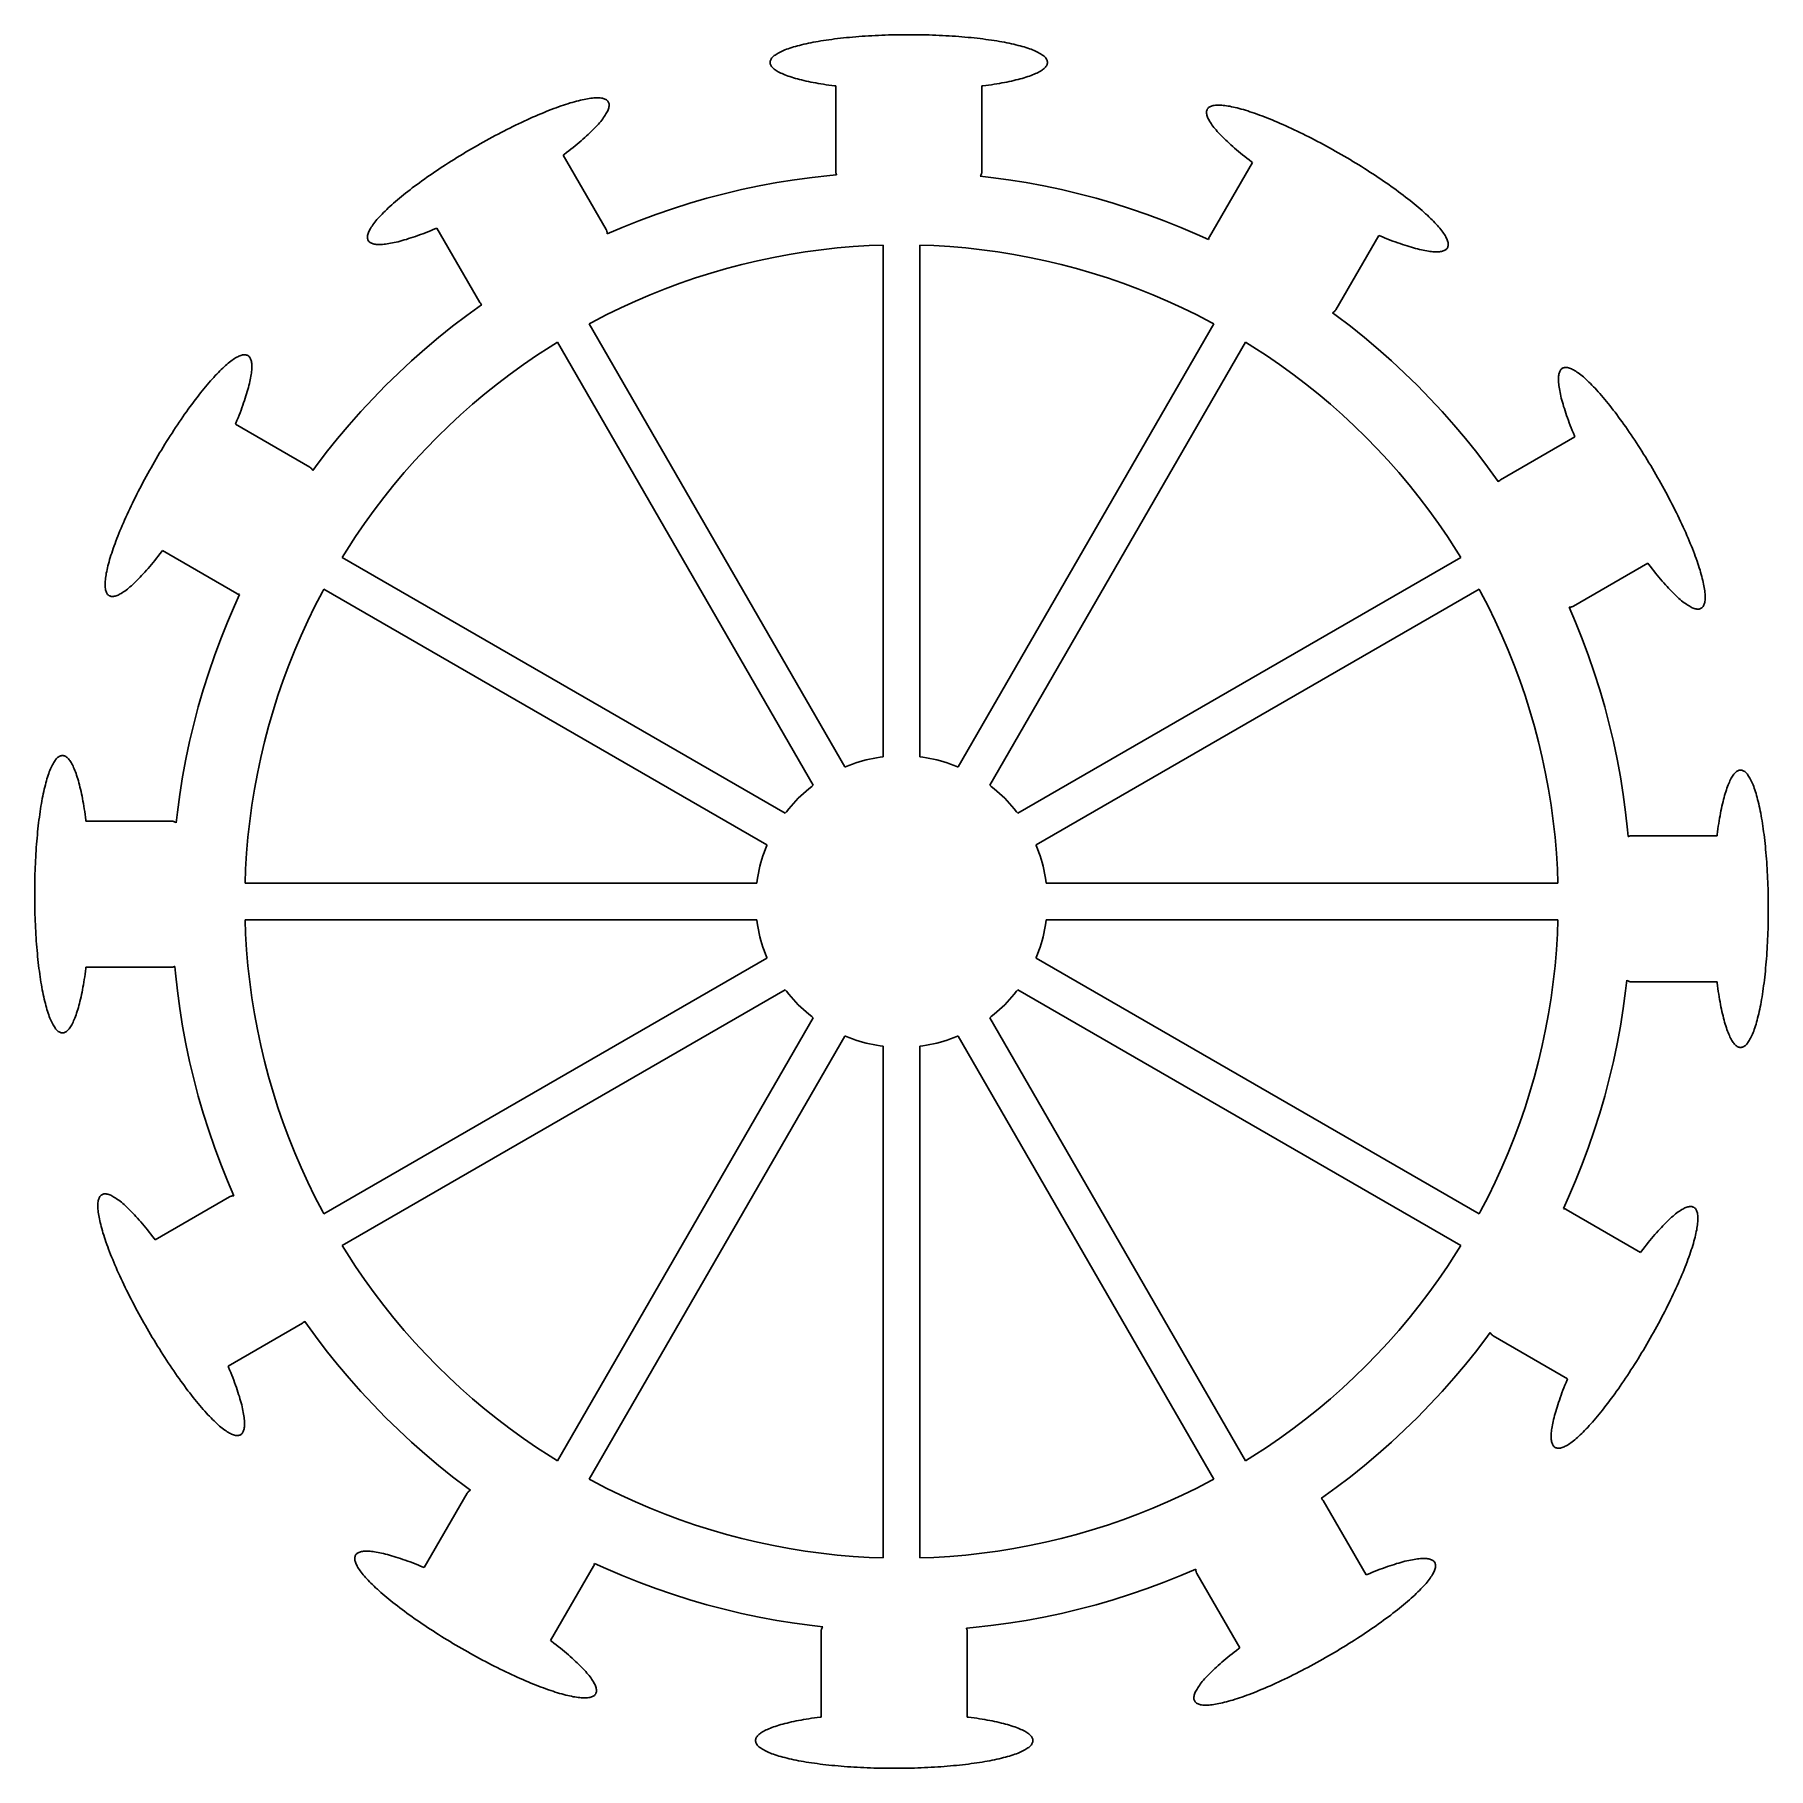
# Model space of a CAD drawing. Header units: metres. Extents: x -53 to 53, y -53 to 53.
import ezdxf

# ---------------------------------------------------------------- set-up
doc = ezdxf.new("R2010")
doc.units = ezdxf.units.M

msp = doc.modelspace()

# ---------------------------------------------------------------- linework, layer by layer
for p, q in [((0.45, 53.46), (0.24016, 53.4595)), ((0.65982, 53.4595), (0.45, 53.46)), ((-7.44916, 52.4044), (-7.52708, 52.3654)), ((-7.36649, 52.443), (-7.44916, 52.4044)), ((-7.2791, 52.4811), (-7.36649, 52.443)), ((-7.18706, 52.5188), (-7.2791, 52.4811)), ((-7.09042, 52.5561), (-7.18706, 52.5188)), ((-6.98924, 52.5928), (-7.09042, 52.5561)), ((-6.88358, 52.6291), (-6.98924, 52.5928)), ((-6.77348, 52.6648), (-6.88358, 52.6291)), ((-6.65906, 52.7), (-6.77348, 52.6648)), ((-6.54034, 52.7346), (-6.65906, 52.7)), ((-6.41742, 52.7686), (-6.54034, 52.7346)), ((-6.29036, 52.802), (-6.41742, 52.7686)), ((-6.15923, 52.8348), (-6.29036, 52.802)), ((-6.02412, 52.8669), (-6.15923, 52.8348)), ((-5.88513, 52.8984), (-6.02412, 52.8669)), ((-5.74231, 52.9291), (-5.88513, 52.8984)), ((-5.59575, 52.9592), (-5.74231, 52.9291)), ((-5.44556, 52.9884), (-5.59575, 52.9592)), ((-5.29182, 53.017), (-5.44556, 52.9884)), ((-5.13461, 53.0448), (-5.29182, 53.017)), ((-4.97406, 53.0718), (-5.13461, 53.0448)), ((-4.81023, 53.0981), (-4.97406, 53.0718)), ((-4.64322, 53.1235), (-4.81023, 53.0981)), ((-4.47316, 53.1481), (-4.64322, 53.1235)), ((-4.30013, 53.1718), (-4.47316, 53.1481)), ((-4.12422, 53.1947), (-4.30013, 53.1718)), ((-3.94557, 53.2167), (-4.12422, 53.1947)), ((-3.76427, 53.2378), (-3.94557, 53.2167)), ((-3.58043, 53.2581), (-3.76427, 53.2378)), ((-3.39417, 53.2774), (-3.58043, 53.2581)), ((-3.20558, 53.2958), (-3.39417, 53.2774)), ((-3.0148, 53.3133), (-3.20558, 53.2958)), ((-2.82193, 53.3298), (-3.0148, 53.3133)), ((-2.62709, 53.3454), (-2.82193, 53.3298)), ((-2.4304, 53.36), (-2.62709, 53.3454)), ((-2.23196, 53.3737), (-2.4304, 53.36)), ((-2.03192, 53.3864), (-2.23196, 53.3737)), ((-1.83038, 53.3981), (-2.03192, 53.3864)), ((-1.62747, 53.4088), (-1.83038, 53.3981)), ((-1.42331, 53.4184), (-1.62747, 53.4088)), ((-1.21802, 53.4271), (-1.42331, 53.4184)), ((-1.01172, 53.4348), (-1.21802, 53.4271)), ((-0.80454, 53.4415), (-1.01172, 53.4348)), ((-0.5966, 53.4471), (-0.80454, 53.4415)), ((-0.38805, 53.4518), (-0.5966, 53.4471)), ((-0.17897, 53.4554), (-0.38805, 53.4518)), ((0.03046, 53.4579), (-0.17897, 53.4554)), ((0.24016, 53.4595), (0.03046, 53.4579)), ((0.86952, 53.4579), (0.65982, 53.4595)), ((1.07896, 53.4554), (0.86952, 53.4579)), ((1.28804, 53.4518), (1.07896, 53.4554)), ((1.4966, 53.4471), (1.28804, 53.4518)), ((1.70454, 53.4415), (1.4966, 53.4471)), ((1.91171, 53.4348), (1.70454, 53.4415)), ((2.11801, 53.4271), (1.91171, 53.4348)), ((2.3233, 53.4184), (2.11801, 53.4271)), ((2.52747, 53.4088), (2.3233, 53.4184)), ((2.73039, 53.3981), (2.52747, 53.4088)), ((2.93193, 53.3864), (2.73039, 53.3981)), ((3.13197, 53.3737), (2.93193, 53.3864)), ((3.3304, 53.36), (3.13197, 53.3737)), ((3.5271, 53.3454), (3.3304, 53.36)), ((3.72194, 53.3298), (3.5271, 53.3454)), ((3.91481, 53.3133), (3.72194, 53.3298)), ((4.10559, 53.2958), (3.91481, 53.3133)), ((4.29417, 53.2774), (4.10559, 53.2958)), ((4.48044, 53.2581), (4.29417, 53.2774)), ((4.66428, 53.2378), (4.48044, 53.2581)), ((4.84557, 53.2167), (4.66428, 53.2378)), ((5.02422, 53.1947), (4.84557, 53.2167)), ((5.20012, 53.1718), (5.02422, 53.1947)), ((5.37315, 53.1481), (5.20012, 53.1718)), ((5.54323, 53.1235), (5.37315, 53.1481)), ((5.71022, 53.0981), (5.54323, 53.1235)), ((5.87405, 53.0718), (5.71022, 53.0981)), ((6.03462, 53.0448), (5.87405, 53.0718)), ((6.19182, 53.017), (6.03462, 53.0448)), ((6.34557, 52.9884), (6.19182, 53.017)), ((6.49576, 52.9592), (6.34557, 52.9884)), ((6.6423, 52.9291), (6.49576, 52.9592)), ((6.78513, 52.8984), (6.6423, 52.9291)), ((6.92413, 52.8669), (6.78513, 52.8984)), ((7.05923, 52.8348), (6.92413, 52.8669)), ((7.19035, 52.802), (7.05923, 52.8348)), ((7.31741, 52.7686), (7.19035, 52.802)), ((7.44034, 52.7346), (7.31741, 52.7686)), ((7.55905, 52.7), (7.44034, 52.7346)), ((7.67349, 52.6648), (7.55905, 52.7)), ((7.78357, 52.6291), (7.67349, 52.6648)), ((7.88924, 52.5928), (7.78357, 52.6291)), ((7.99042, 52.5561), (7.88924, 52.5928)), ((8.08707, 52.5188), (7.99042, 52.5561)), ((8.17911, 52.4811), (8.08707, 52.5188)), ((8.26648, 52.443), (8.17911, 52.4811)), ((8.34917, 52.4044), (8.26648, 52.443)), ((8.42708, 52.3654), (8.34917, 52.4044)), ((-8.09741, 51.792), (-8.09999, 51.75)), ((-8.09999, 51.75), (-8.09741, 51.708)), ((-8.08969, 51.8339), (-8.09741, 51.792)), ((-8.09741, 51.708), (-8.08969, 51.6661)), ((-8.07683, 51.8758), (-8.08969, 51.8339)), ((-8.08969, 51.6661), (-8.07683, 51.6242)), ((-8.05882, 51.9176), (-8.07683, 51.8758)), ((-8.07683, 51.6242), (-8.05882, 51.5824)), ((-8.03569, 51.9593), (-8.05882, 51.9176)), ((-8.05882, 51.5824), (-8.03569, 51.5407)), ((-8.00745, 52.0009), (-8.03569, 51.9593)), ((-8.03569, 51.5407), (-8.00745, 51.4991)), ((-7.97412, 52.0423), (-8.00745, 52.0009)), ((-8.00745, 51.4991), (-7.97412, 51.4576)), ((-7.9357, 52.0836), (-7.97412, 52.0423)), ((-7.97412, 51.4576), (-7.9357, 51.4164)), ((-7.89224, 52.1246), (-7.9357, 52.0836)), ((-7.9357, 51.4164), (-7.89224, 51.3753)), ((-7.84377, 52.1655), (-7.89224, 52.1246)), ((-7.89224, 51.3753), (-7.84377, 51.3345)), ((-7.79028, 52.2061), (-7.84377, 52.1655)), ((-7.84377, 51.3345), (-7.79028, 51.2939)), ((-7.73183, 52.2464), (-7.79028, 52.2061)), ((-7.66846, 52.2864), (-7.73183, 52.2464)), ((-7.60019, 52.3261), (-7.66846, 52.2864)), ((-7.52708, 52.3654), (-7.60019, 52.3261)), ((8.5002, 52.3261), (8.42708, 52.3654)), ((8.56845, 52.2864), (8.5002, 52.3261)), ((8.63184, 52.2464), (8.56845, 52.2864)), ((8.69028, 52.2061), (8.63184, 52.2464)), ((8.74376, 52.1655), (8.69028, 52.2061)), ((8.69028, 51.2939), (8.74376, 51.3345)), ((8.79225, 52.1246), (8.74376, 52.1655)), ((8.74376, 51.3345), (8.79225, 51.3753)), ((8.83571, 52.0836), (8.79225, 52.1246)), ((8.79225, 51.3753), (8.83571, 51.4164)), ((8.87411, 52.0423), (8.83571, 52.0836)), ((8.83571, 51.4164), (8.87411, 51.4576)), ((8.90746, 52.0009), (8.87411, 52.0423)), ((8.87411, 51.4576), (8.90746, 51.4991)), ((8.9357, 51.9593), (8.90746, 52.0009)), ((8.90746, 51.4991), (8.9357, 51.5407)), ((8.95882, 51.9176), (8.9357, 51.9593)), ((8.9357, 51.5407), (8.95882, 51.5824)), ((8.97682, 51.8758), (8.95882, 51.9176)), ((8.95882, 51.5824), (8.97682, 51.6242)), ((8.9897, 51.8339), (8.97682, 51.8758)), ((8.97682, 51.6242), (8.9897, 51.6661)), ((8.99742, 51.792), (8.9897, 51.8339)), ((8.9897, 51.6661), (8.99742, 51.708)), ((9, 51.75), (8.99742, 51.792)), ((8.99742, 51.708), (9, 51.75)), ((-7.79028, 51.2939), (-7.73183, 51.2536)), ((-7.73183, 51.2536), (-7.66846, 51.2136)), ((-7.66846, 51.2136), (-7.60019, 51.1739)), ((-7.60019, 51.1739), (-7.52708, 51.1346)), ((-7.52708, 51.1346), (-7.44916, 51.0956)), ((-7.44916, 51.0956), (-7.36649, 51.057)), ((-7.36649, 51.057), (-7.2791, 51.0189)), ((-7.2791, 51.0189), (-7.18706, 50.9812)), ((-7.18706, 50.9812), (-7.09042, 50.9439)), ((-7.09042, 50.9439), (-6.98924, 50.9071)), ((-6.98924, 50.9071), (-6.88358, 50.8709)), ((-6.88358, 50.8709), (-6.77348, 50.8351)), ((-6.77348, 50.8351), (-6.65906, 50.8)), ((-6.65906, 50.8), (-6.54034, 50.7654)), ((-6.54034, 50.7654), (-6.41742, 50.7314)), ((-6.41742, 50.7314), (-6.29036, 50.698)), ((-6.29036, 50.698), (-6.15923, 50.6652)), ((-6.15923, 50.6652), (-6.02412, 50.6331)), ((-6.02412, 50.6331), (-5.88513, 50.6016)), ((-5.88513, 50.6016), (-5.74231, 50.5709)), ((-5.74231, 50.5709), (-5.59575, 50.5408)), ((-5.59575, 50.5408), (-5.44556, 50.5115)), ((-5.44556, 50.5115), (-5.29182, 50.483)), ((-5.29182, 50.483), (-5.13461, 50.4552)), ((-5.13461, 50.4552), (-4.97406, 50.4281)), ((-4.97406, 50.4281), (-4.81023, 50.4019)), ((-4.81023, 50.4019), (-4.64322, 50.3765)), ((-4.64322, 50.3765), (-4.47316, 50.3519)), ((-4.47316, 50.3519), (-4.30013, 50.3282)), ((-4.30013, 50.3282), (-4.12422, 50.3053)), ((-4.12422, 50.3053), (-4.04999, 50.2961)), ((-4.04999, 50.2961), (-4.04999, 45)), ((4.95, 50.2962), (5.02422, 50.3053)), ((4.95, 45), (4.95, 50.2962)), ((5.02422, 50.3053), (5.20012, 50.3282)), ((5.20012, 50.3282), (5.37315, 50.3519)), ((5.37315, 50.3519), (5.54323, 50.3765)), ((5.54323, 50.3765), (5.71022, 50.4019)), ((5.71022, 50.4019), (5.87405, 50.4281)), ((5.87405, 50.4281), (6.03462, 50.4552)), ((6.03462, 50.4552), (6.19182, 50.483)), ((6.19182, 50.483), (6.34557, 50.5115)), ((6.34557, 50.5115), (6.49576, 50.5408)), ((6.49576, 50.5408), (6.6423, 50.5709)), ((6.6423, 50.5709), (6.78513, 50.6016)), ((6.78513, 50.6016), (6.92413, 50.6331)), ((6.92413, 50.6331), (7.05923, 50.6652)), ((7.05923, 50.6652), (7.19035, 50.698)), ((7.19035, 50.698), (7.31741, 50.7314)), ((7.31741, 50.7314), (7.44034, 50.7654)), ((7.44034, 50.7654), (7.55905, 50.8)), ((7.55905, 50.8), (7.67349, 50.8351)), ((7.67349, 50.8351), (7.78357, 50.8709)), ((7.78357, 50.8709), (7.88924, 50.9071)), ((7.88924, 50.9071), (7.99042, 50.9439)), ((7.99042, 50.9439), (8.08707, 50.9812)), ((8.08707, 50.9812), (8.17911, 51.0189)), ((8.17911, 51.0189), (8.26648, 51.057)), ((8.26648, 51.057), (8.34917, 51.0956)), ((8.34917, 51.0956), (8.42708, 51.1346)), ((8.42708, 51.1346), (8.5002, 51.1739)), ((8.5002, 51.1739), (8.56845, 51.2136)), ((8.56845, 51.2136), (8.63184, 51.2536)), ((8.63184, 51.2536), (8.69028, 51.2939)), ((-20.5731, 49.2039), (-20.7121, 49.1591)), ((-20.437, 49.2462), (-20.5731, 49.2039)), ((-20.3039, 49.2859), (-20.437, 49.2462)), ((-20.174, 49.3231), (-20.3039, 49.2859)), ((-20.0472, 49.3577), (-20.174, 49.3231)), ((-19.9238, 49.3897), (-20.0472, 49.3577)), ((-19.8037, 49.4191), (-19.9238, 49.3897)), ((-19.687, 49.4458), (-19.8037, 49.4191)), ((-19.5738, 49.4699), (-19.687, 49.4458)), ((-19.4641, 49.4913), (-19.5738, 49.4699)), ((-19.3581, 49.5101), (-19.4641, 49.4913)), ((-19.2558, 49.5262), (-19.3581, 49.5101)), ((-19.1572, 49.5395), (-19.2558, 49.5262)), ((-19.0625, 49.5502), (-19.1572, 49.5395)), ((-18.9716, 49.5581), (-19.0625, 49.5502)), ((-18.8846, 49.5633), (-18.9716, 49.5581)), ((-18.8017, 49.5658), (-18.8846, 49.5633)), ((-18.7227, 49.5656), (-18.8017, 49.5658)), ((-18.6478, 49.5626), (-18.7227, 49.5656)), ((-18.577, 49.5569), (-18.6478, 49.5626)), ((-18.5104, 49.5485), (-18.577, 49.5569)), ((-18.448, 49.5374), (-18.5104, 49.5485)), ((-18.3898, 49.5236), (-18.448, 49.5374)), ((-18.336, 49.507), (-18.3898, 49.5236)), ((-18.2864, 49.4878), (-18.336, 49.507)), ((-18.2411, 49.4659), (-18.2864, 49.4878)), ((-18.2002, 49.4414), (-18.2411, 49.4659)), ((-18.1637, 49.4142), (-18.2002, 49.4414)), ((-18.1316, 49.3843), (-18.1637, 49.4142)), ((-18.104, 49.3519), (-18.1316, 49.3843)), ((-18.0808, 49.3168), (-18.104, 49.3519)), ((-18.062, 49.2792), (-18.0808, 49.3168)), ((-18.0477, 49.239), (-18.062, 49.2792)), ((-18.0379, 49.1963), (-18.0477, 49.239)), ((-18.0326, 49.151), (-18.0379, 49.1963)), ((-23.2663, 48.1281), (-23.4416, 48.046)), ((-23.0923, 48.2083), (-23.2663, 48.1281)), ((-22.9198, 48.2867), (-23.0923, 48.2083)), ((-22.7489, 48.3631), (-22.9198, 48.2867)), ((-22.5795, 48.4375), (-22.7489, 48.3631)), ((-22.412, 48.5098), (-22.5795, 48.4375)), ((-22.2462, 48.58), (-22.412, 48.5098)), ((-22.0825, 48.6482), (-22.2462, 48.58)), ((-21.9207, 48.7141), (-22.0825, 48.6482)), ((-21.7612, 48.7779), (-21.9207, 48.7141)), ((-21.6038, 48.8394), (-21.7612, 48.7779)), ((-21.4488, 48.8986), (-21.6038, 48.8394)), ((-21.2963, 48.9555), (-21.4488, 48.8986)), ((-21.1462, 49.01), (-21.2963, 48.9555)), ((-20.9988, 49.0621), (-21.1462, 49.01)), ((-20.8541, 49.1118), (-20.9988, 49.0621)), ((-20.7121, 49.1591), (-20.8541, 49.1118)), ((-18.552, 48.1139), (-18.487, 48.1945)), ((-18.487, 48.1945), (-18.4261, 48.2732)), ((-18.4261, 48.2732), (-18.3695, 48.3499)), ((-18.3695, 48.3499), (-18.3172, 48.4247)), ((-18.3172, 48.4247), (-18.2692, 48.4974)), ((-18.2692, 48.4974), (-18.2256, 48.568)), ((-18.2256, 48.568), (-18.1863, 48.6365)), ((-18.1863, 48.6365), (-18.1514, 48.7028)), ((-18.1514, 48.7028), (-18.121, 48.767)), ((-18.121, 48.767), (-18.0949, 48.8289)), ((-18.0949, 48.8289), (-18.0733, 48.8885)), ((-18.0733, 48.8885), (-18.0562, 48.9457)), ((-18.0562, 48.9457), (-18.0436, 49.0007)), ((-18.0436, 49.0007), (-18.0354, 49.0532)), ((-18.0354, 49.0532), (-18.0318, 49.1034)), ((-18.0318, 49.1034), (-18.0326, 49.151)), ((18.812, 48.701), (18.8112, 48.6534)), ((18.8112, 48.6534), (18.8149, 48.6032)), ((18.8174, 48.7463), (18.812, 48.701)), ((18.8149, 48.6032), (18.823, 48.5507)), ((18.8272, 48.789), (18.8174, 48.7463)), ((18.823, 48.5507), (18.8357, 48.4957)), ((18.8414, 48.8292), (18.8272, 48.789)), ((18.8357, 48.4957), (18.8528, 48.4385)), ((18.8602, 48.8668), (18.8414, 48.8292)), ((18.8528, 48.4385), (18.8743, 48.3789)), ((18.8834, 48.9019), (18.8602, 48.8668)), ((18.8743, 48.3789), (18.9004, 48.317)), ((18.9111, 48.9343), (18.8834, 48.9019)), ((18.9004, 48.317), (18.9308, 48.2528)), ((18.9431, 48.9642), (18.9111, 48.9343)), ((18.9308, 48.2528), (18.9657, 48.1865)), ((18.9796, 48.9914), (18.9431, 48.9642)), ((18.9657, 48.1865), (19.005, 48.118)), ((19.0205, 49.0159), (18.9796, 48.9914)), ((19.005, 48.118), (19.0486, 48.0474)), ((19.0658, 49.0378), (19.0205, 49.0159)), ((19.1154, 49.057), (19.0658, 49.0378)), ((19.1693, 49.0736), (19.1154, 49.057)), ((19.2274, 49.0874), (19.1693, 49.0736)), ((19.2898, 49.0985), (19.2274, 49.0874)), ((19.3564, 49.1069), (19.2898, 49.0985)), ((19.4272, 49.1126), (19.3564, 49.1069)), ((19.5021, 49.1156), (19.4272, 49.1126)), ((19.5811, 49.1158), (19.5021, 49.1156)), ((19.664, 49.1133), (19.5811, 49.1158)), ((19.751, 49.1081), (19.664, 49.1133)), ((19.8419, 49.1002), (19.751, 49.1081)), ((19.9367, 49.0895), (19.8419, 49.1002)), ((20.0352, 49.0762), (19.9367, 49.0895)), ((20.1375, 49.0601), (20.0352, 49.0762)), ((20.2436, 49.0414), (20.1375, 49.0601)), ((20.3532, 49.0199), (20.2436, 49.0414)), ((20.4664, 48.9958), (20.3532, 49.0199)), ((20.5831, 48.9691), (20.4664, 48.9958)), ((20.7032, 48.9397), (20.5831, 48.9691)), ((20.8267, 48.9077), (20.7032, 48.9397)), ((20.9534, 48.8731), (20.8267, 48.9077)), ((21.0833, 48.8359), (20.9534, 48.8731)), ((21.2164, 48.7961), (21.0833, 48.8359)), ((21.3525, 48.7539), (21.2164, 48.7961)), ((21.4916, 48.7091), (21.3525, 48.7539)), ((21.6335, 48.6618), (21.4916, 48.7091)), ((21.7782, 48.6121), (21.6335, 48.6618)), ((21.9256, 48.56), (21.7782, 48.6121)), ((22.0757, 48.5055), (21.9256, 48.56)), ((22.2283, 48.4486), (22.0757, 48.5055)), ((22.3833, 48.3894), (22.2283, 48.4486)), ((22.5406, 48.3279), (22.3833, 48.3894)), ((22.7001, 48.2641), (22.5406, 48.3279)), ((22.8619, 48.1982), (22.7001, 48.2641)), ((23.0257, 48.1301), (22.8619, 48.1982)), ((23.1914, 48.0598), (23.0257, 48.1301)), ((-25.2446, 47.1339), (-25.4275, 47.0349)), ((-25.0618, 47.2318), (-25.2446, 47.1339)), ((-24.8793, 47.3283), (-25.0618, 47.2318)), ((-24.6972, 47.4234), (-24.8793, 47.3283)), ((-24.5155, 47.5171), (-24.6972, 47.4234)), ((-24.3344, 47.6093), (-24.5155, 47.5171)), ((-24.1541, 47.6999), (-24.3344, 47.6093)), ((-23.9745, 47.789), (-24.1541, 47.6999)), ((-23.7958, 47.8763), (-23.9745, 47.789)), ((-23.6181, 47.962), (-23.7958, 47.8763)), ((-23.4416, 48.046), (-23.6181, 47.962)), ((-19.6449, 47.0175), (-19.533, 47.1168)), ((-19.533, 47.1168), (-19.4247, 47.2148)), ((-19.4247, 47.2148), (-19.3201, 47.3116)), ((-19.3201, 47.3116), (-19.2191, 47.4069)), ((-19.2191, 47.4069), (-19.1219, 47.5009)), ((-19.1219, 47.5009), (-19.0286, 47.5933)), ((-19.0286, 47.5933), (-18.9391, 47.6843)), ((-18.9391, 47.6843), (-18.8537, 47.7736)), ((-18.8537, 47.7736), (-18.7721, 47.8613)), ((-18.7721, 47.8613), (-18.6947, 47.9473)), ((-18.6947, 47.9473), (-18.6213, 48.0315)), ((-18.6213, 48.0315), (-18.552, 48.1139)), ((19.0486, 48.0474), (19.0966, 47.9747)), ((19.0966, 47.9747), (19.1489, 47.8999)), ((19.1489, 47.8999), (19.2056, 47.8232)), ((19.2056, 47.8232), (19.2664, 47.7445)), ((19.2664, 47.7445), (19.3315, 47.6639)), ((19.3315, 47.6639), (19.4007, 47.5815)), ((19.4007, 47.5815), (19.4741, 47.4973)), ((19.4741, 47.4973), (19.5516, 47.4113)), ((19.5516, 47.4113), (19.6331, 47.3236)), ((19.6331, 47.3236), (19.7186, 47.2343)), ((19.7186, 47.2343), (19.808, 47.1433)), ((19.808, 47.1433), (19.9014, 47.0509)), ((19.9014, 47.0509), (19.9985, 46.9569)), ((23.359, 47.9874), (23.1914, 48.0598)), ((23.5283, 47.9131), (23.359, 47.9874)), ((23.6993, 47.8367), (23.5283, 47.9131)), ((23.8718, 47.7583), (23.6993, 47.8367)), ((24.0457, 47.6781), (23.8718, 47.7583)), ((24.221, 47.5959), (24.0457, 47.6781)), ((24.3976, 47.512), (24.221, 47.5959)), ((24.5752, 47.4263), (24.3976, 47.512)), ((24.7539, 47.3389), (24.5752, 47.4263)), ((24.9335, 47.2499), (24.7539, 47.3389)), ((25.1139, 47.1593), (24.9335, 47.2499)), ((25.2949, 47.0671), (25.1139, 47.1593)), ((25.4766, 46.9734), (25.2949, 47.0671)), ((-27.2402, 45.9883), (-27.4175, 45.8794)), ((-27.0619, 46.0965), (-27.2402, 45.9883)), ((-26.8827, 46.2042), (-27.0619, 46.0965)), ((-26.7026, 46.3111), (-26.8827, 46.2042)), ((-26.5217, 46.4173), (-26.7026, 46.3111)), ((-26.3403, 46.5227), (-26.5217, 46.4173)), ((-26.1583, 46.6272), (-26.3403, 46.5227)), ((-25.9759, 46.7307), (-26.1583, 46.6272)), ((-25.7933, 46.8332), (-25.9759, 46.7307)), ((-25.6104, 46.9346), (-25.7933, 46.8332)), ((-25.4275, 47.0349), (-25.6104, 46.9346)), ((-20.8613, 46.0327), (-20.8015, 46.0778)), ((-18.2132, 41.4461), (-20.8613, 46.0327)), ((-20.8015, 46.0778), (-20.6606, 46.1855)), ((-20.6606, 46.1855), (-20.5227, 46.2926)), ((-20.5227, 46.2926), (-20.3877, 46.3989)), ((-20.3877, 46.3989), (-20.2558, 46.5044)), ((-20.2558, 46.5044), (-20.127, 46.6091)), ((-20.127, 46.6091), (-20.0014, 46.7128)), ((-20.0014, 46.7128), (-19.8792, 46.8154)), ((-19.8792, 46.8154), (-19.7603, 46.9171)), ((-19.7603, 46.9171), (-19.6449, 47.0175)), ((19.9985, 46.9569), (20.0995, 46.8616)), ((20.0995, 46.8616), (20.2041, 46.7648)), ((20.2041, 46.7648), (20.3124, 46.6668)), ((20.3124, 46.6668), (20.4243, 46.5675)), ((20.4243, 46.5675), (20.5398, 46.467)), ((20.5398, 46.467), (20.6586, 46.3654)), ((20.6586, 46.3654), (20.7809, 46.2628)), ((20.7809, 46.2628), (20.9064, 46.1591)), ((20.9064, 46.1591), (21.0352, 46.0544)), ((21.0352, 46.0544), (21.1671, 45.9489)), ((25.6587, 46.8783), (25.4766, 46.9734)), ((25.8412, 46.7818), (25.6587, 46.8783)), ((26.024, 46.6839), (25.8412, 46.7818)), ((26.2069, 46.5849), (26.024, 46.6839)), ((26.3898, 46.4846), (26.2069, 46.5849)), ((26.5727, 46.3832), (26.3898, 46.4846)), ((26.7553, 46.2807), (26.5727, 46.3832)), ((26.9377, 46.1772), (26.7553, 46.2807)), ((27.1197, 46.0727), (26.9377, 46.1772)), ((27.3011, 45.9673), (27.1197, 46.0727)), ((-28.7848, 44.9959), (-28.9478, 44.8849)), ((-28.6198, 45.107), (-28.7848, 44.9959)), ((-28.4529, 45.218), (-28.6198, 45.107)), ((-28.2842, 45.3289), (-28.4529, 45.218)), ((-28.1138, 45.4396), (-28.2842, 45.3289)), ((-27.9418, 45.5501), (-28.1138, 45.4396)), ((-27.7684, 45.6602), (-27.9418, 45.5501)), ((-27.5936, 45.77), (-27.7684, 45.6602)), ((-27.4175, 45.8794), (-27.5936, 45.77)), ((-4.04999, 45), (-4.04863, 44.9669)), ((-4.04863, 44.9669), (-4.04457, 44.9337)), ((-4.04457, 44.9337), (-4.0378, 44.9007)), ((4.93781, 44.9007), (4.94456, 44.9337)), ((4.94456, 44.9337), (4.94864, 44.9669)), ((4.94864, 44.9669), (4.95, 45)), ((21.6407, 45.5827), (18.9926, 40.9961)), ((21.1671, 45.9489), (21.3021, 45.8426)), ((21.3021, 45.8426), (21.4401, 45.7355)), ((21.4401, 45.7355), (21.581, 45.6278)), ((21.581, 45.6278), (21.6407, 45.5827)), ((27.482, 45.8612), (27.3011, 45.9673)), ((27.6621, 45.7542), (27.482, 45.8612)), ((27.8413, 45.6465), (27.6621, 45.7542)), ((28.0197, 45.5383), (27.8413, 45.6465)), ((28.1969, 45.4294), (28.0197, 45.5383)), ((28.373, 45.32), (28.1969, 45.4294)), ((28.5478, 45.2103), (28.373, 45.32)), ((28.7213, 45.1001), (28.5478, 45.2103)), ((28.8932, 44.9896), (28.7213, 45.1001)), ((29.0636, 44.8789), (28.8932, 44.9896)), ((-30.3099, 43.8981), (-30.4479, 43.791)), ((-30.169, 44.0058), (-30.3099, 43.8981)), ((-30.0253, 44.1142), (-30.169, 44.0058)), ((-29.8789, 44.2232), (-30.0253, 44.1142)), ((-29.7298, 44.3326), (-29.8789, 44.2232)), ((-29.5781, 44.4425), (-29.7298, 44.3326)), ((-29.424, 44.5527), (-29.5781, 44.4425)), ((-29.2675, 44.6633), (-29.424, 44.5527)), ((-29.1088, 44.774), (-29.2675, 44.6633)), ((-28.9478, 44.8849), (-29.1088, 44.774)), ((-9.85954, 43.9066), (-10.9341, 43.6514)), ((-8.77905, 44.1353), (-9.85954, 43.9066)), ((-7.69328, 44.3375), (-8.77905, 44.1353)), ((-6.60286, 44.5129), (-7.69328, 44.3375)), ((-5.50847, 44.6616), (-6.60286, 44.5129)), ((-4.41077, 44.7833), (-5.50847, 44.6616)), ((-4.00854, 44.8179), (-4.41077, 44.7833)), ((-4.0378, 44.9007), (-4.02832, 44.8677)), ((-4.02832, 44.8677), (-4.01614, 44.8347)), ((-4.01614, 44.8347), (-4.00854, 44.8179)), ((4.86122, 44.7334), (4.86353, 44.7366)), ((5.50847, 44.6616), (4.86122, 44.7334)), ((4.86353, 44.7366), (4.88374, 44.7692)), ((4.88374, 44.7692), (4.90129, 44.8019)), ((4.90129, 44.8019), (4.91615, 44.8347)), ((4.91615, 44.8347), (4.92833, 44.8677)), ((4.92833, 44.8677), (4.93781, 44.9007)), ((6.60286, 44.5129), (5.50847, 44.6616)), ((7.69328, 44.3375), (6.60286, 44.5129)), ((8.77905, 44.1353), (7.69328, 44.3375)), ((9.85954, 43.9066), (8.77905, 44.1353)), ((10.9341, 43.6514), (9.85954, 43.9066)), ((29.2323, 44.768), (29.0636, 44.8789)), ((29.3992, 44.657), (29.2323, 44.768)), ((29.5642, 44.5459), (29.3992, 44.657)), ((29.7273, 44.4349), (29.5642, 44.5459)), ((29.8882, 44.324), (29.7273, 44.4349)), ((30.047, 44.2133), (29.8882, 44.324)), ((30.2034, 44.1027), (30.047, 44.2133)), ((30.3576, 43.9925), (30.2034, 44.1027)), ((30.5092, 43.8826), (30.3576, 43.9925)), ((30.6583, 43.7732), (30.5092, 43.8826)), ((-31.6505, 42.772), (-31.7514, 42.6767)), ((-31.5459, 42.8687), (-31.6505, 42.772)), ((-31.4375, 42.9668), (-31.5459, 42.8687)), ((-31.3256, 43.0661), (-31.4375, 42.9668)), ((-31.2102, 43.1665), (-31.3256, 43.0661)), ((-31.0914, 43.2682), (-31.2102, 43.1665)), ((-30.9691, 43.3708), (-31.0914, 43.2682)), ((-30.8436, 43.4745), (-30.9691, 43.3708)), ((-30.7148, 43.5792), (-30.8436, 43.4745)), ((-30.5829, 43.6847), (-30.7148, 43.5792)), ((-30.4479, 43.791), (-30.5829, 43.6847)), ((-13.0628, 43.0623), (-14.1157, 42.7288)), ((-12.0021, 43.3699), (-13.0628, 43.0623)), ((-10.9341, 43.6514), (-12.0021, 43.3699)), ((12.0021, 43.3699), (10.9341, 43.6514)), ((13.0628, 43.0623), (12.0021, 43.3699)), ((14.1157, 42.7288), (13.0628, 43.0623)), ((30.8047, 43.6642), (30.6583, 43.7732)), ((30.9484, 43.5558), (30.8047, 43.6642)), ((31.0893, 43.4481), (30.9484, 43.5558)), ((31.2273, 43.341), (31.0893, 43.4481)), ((31.3623, 43.2346), (31.2273, 43.341)), ((31.4942, 43.1292), (31.3623, 43.2346)), ((31.623, 43.0245), (31.4942, 43.1292)), ((31.7485, 42.9208), (31.623, 43.0245)), ((31.8708, 42.8182), (31.7485, 42.9208)), ((31.9896, 42.7166), (31.8708, 42.8182)), ((-32.601, 41.7337), (-32.6534, 41.659)), ((-32.5444, 41.8104), (-32.601, 41.7337)), ((-32.4836, 41.8891), (-32.5444, 41.8104)), ((-32.4185, 41.9697), (-32.4836, 41.8891)), ((-32.3493, 42.0521), (-32.4185, 41.9697)), ((-32.2759, 42.1364), (-32.3493, 42.0521)), ((-32.1984, 42.2223), (-32.2759, 42.1364)), ((-32.1169, 42.31), (-32.1984, 42.2223)), ((-32.0314, 42.3993), (-32.1169, 42.31)), ((-31.942, 42.4903), (-32.0314, 42.3993)), ((-31.8486, 42.5827), (-31.942, 42.4903)), ((-31.7514, 42.6767), (-31.8486, 42.5827)), ((-16.1953, 41.9847), (-17.2207, 41.5746)), ((-15.16, 42.3695), (-16.1953, 41.9847)), ((-14.1157, 42.7288), (-15.16, 42.3695)), ((15.16, 42.3695), (14.1157, 42.7288)), ((16.1953, 41.9847), (15.16, 42.3695)), ((17.2207, 41.5746), (16.1953, 41.9847)), ((32.1051, 42.6161), (31.9896, 42.7166)), ((32.2169, 42.5168), (32.1051, 42.6161)), ((32.3253, 42.4187), (32.2169, 42.5168)), ((32.4299, 42.322), (32.3253, 42.4187)), ((32.5309, 42.2267), (32.4299, 42.322)), ((32.628, 42.1327), (32.5309, 42.2267)), ((32.7214, 42.0403), (32.628, 42.1327)), ((32.8108, 41.9493), (32.7214, 42.0403)), ((32.8963, 41.86), (32.8108, 41.9493)), ((32.9779, 41.7723), (32.8963, 41.86)), ((33.0553, 41.6864), (32.9779, 41.7723)), ((-32.9351, 41.0304), (-32.9388, 40.9802)), ((-32.9388, 40.9802), (-32.9379, 40.9325)), ((-32.9379, 40.9325), (-32.9326, 40.8873)), ((-32.927, 41.0829), (-32.9351, 41.0304)), ((-32.9326, 40.8873), (-32.9228, 40.8446)), ((-32.9143, 41.1379), (-32.927, 41.0829)), ((-32.9228, 40.8446), (-32.9085, 40.8044)), ((-32.8972, 41.1951), (-32.9143, 41.1379)), ((-32.9085, 40.8044), (-32.8898, 40.7668)), ((-32.8756, 41.2547), (-32.8972, 41.1951)), ((-32.8898, 40.7668), (-32.8666, 40.7318)), ((-32.8496, 41.3166), (-32.8756, 41.2547)), ((-32.8666, 40.7318), (-32.8389, 40.6993)), ((-32.8191, 41.3808), (-32.8496, 41.3166)), ((-32.8389, 40.6993), (-32.8068, 40.6694)), ((-32.7843, 41.4471), (-32.8191, 41.3808)), ((-32.8068, 40.6694), (-32.7703, 40.6422)), ((-32.745, 41.5156), (-32.7843, 41.4471)), ((-32.7703, 40.6422), (-32.7294, 40.6177)), ((-32.7014, 41.5862), (-32.745, 41.5156)), ((-32.6534, 41.659), (-32.7014, 41.5862)), ((-31.3968, 40.6137), (-31.2836, 40.6378)), ((-31.2836, 40.6378), (-31.1669, 40.6645)), ((-31.1669, 40.6645), (-31.0468, 40.6939)), ((-31.0468, 40.6939), (-30.9233, 40.7259)), ((-30.9233, 40.7259), (-30.7966, 40.7605)), ((-30.7966, 40.7605), (-30.6666, 40.7977)), ((-30.6666, 40.7977), (-30.5336, 40.8375)), ((-30.5336, 40.8375), (-30.3975, 40.8797)), ((-30.3975, 40.8797), (-30.2584, 40.9245)), ((-30.2584, 40.9245), (-30.1165, 40.9718)), ((-30.1165, 40.9718), (-29.9718, 41.0215)), ((-29.9718, 41.0215), (-29.8243, 41.0736)), ((-29.8243, 41.0736), (-29.6743, 41.1281)), ((-29.6743, 41.1281), (-29.5217, 41.185)), ((-29.5217, 41.185), (-29.3667, 41.2442)), ((-29.3667, 41.2442), (-29.2094, 41.3057)), ((-29.2094, 41.3057), (-29.0498, 41.3695)), ((-29.0498, 41.3695), (-28.8881, 41.4354)), ((-28.8881, 41.4354), (-28.7243, 41.5035)), ((-28.7243, 41.5035), (-28.6555, 41.5327)), ((-28.6555, 41.5327), (-26.0074, 36.9461)), ((-18.1978, 41.4167), (-18.2132, 41.4461)), ((-18.1848, 41.386), (-18.1978, 41.4167)), ((-18.1741, 41.354), (-18.1848, 41.386)), ((-18.1658, 41.3207), (-18.1741, 41.354)), ((-18.1599, 41.2861), (-18.1658, 41.3207)), ((-18.1563, 41.2502), (-18.1599, 41.2861)), ((-17.2207, 41.5746), (-18.1565, 41.1734)), ((-18.1565, 41.1734), (-18.1564, 41.1748)), ((-18.1564, 41.1748), (-18.1552, 41.2131)), ((-18.1552, 41.2131), (-18.1563, 41.2502)), ((18.2359, 41.1394), (17.2207, 41.5746)), ((18.9375, 40.8181), (18.2359, 41.1394)), ((18.9393, 40.8361), (18.9375, 40.8181)), ((18.9452, 40.8707), (18.9393, 40.8361)), ((18.9535, 40.904), (18.9452, 40.8707)), ((18.9642, 40.9361), (18.9535, 40.904)), ((18.9772, 40.9668), (18.9642, 40.9361)), ((18.9926, 40.9961), (18.9772, 40.9668)), ((26.7868, 36.4961), (29.4349, 41.0827)), ((29.4349, 41.0827), (29.5037, 41.0535)), ((29.5037, 41.0535), (29.6675, 40.9854)), ((29.6675, 40.9854), (29.8292, 40.9195)), ((29.8292, 40.9195), (29.9888, 40.8557)), ((29.9888, 40.8557), (30.1461, 40.7942)), ((30.1461, 40.7942), (30.3011, 40.735)), ((30.3011, 40.735), (30.4537, 40.6781)), ((30.4537, 40.6781), (30.6037, 40.6236)), ((33.1287, 41.6021), (33.0553, 41.6864)), ((33.1979, 41.5197), (33.1287, 41.6021)), ((33.263, 41.4391), (33.1979, 41.5197)), ((33.3239, 41.3604), (33.263, 41.4391)), ((33.3804, 41.2837), (33.3239, 41.3604)), ((33.4328, 41.2089), (33.3804, 41.2837)), ((33.4808, 41.1362), (33.4328, 41.2089)), ((33.5244, 41.0656), (33.4808, 41.1362)), ((33.5637, 40.9971), (33.5244, 41.0656)), ((33.5986, 40.9308), (33.5637, 40.9971)), ((33.629, 40.8666), (33.5986, 40.9308)), ((33.655, 40.8047), (33.629, 40.8666)), ((33.6766, 40.7451), (33.655, 40.8047)), ((33.6937, 40.6879), (33.6766, 40.7451)), ((33.7064, 40.6329), (33.6937, 40.6879)), ((33.7145, 40.5804), (33.7064, 40.6329)), ((-32.7294, 40.6177), (-32.6842, 40.5958)), ((-32.6842, 40.5958), (-32.6346, 40.5766)), ((-32.6346, 40.5766), (-32.5807, 40.56)), ((-32.5807, 40.56), (-32.5225, 40.5462)), ((-32.5225, 40.5462), (-32.4601, 40.5351)), ((-32.4601, 40.5351), (-32.3935, 40.5267)), ((-32.3935, 40.5267), (-32.3228, 40.521)), ((-32.3228, 40.521), (-32.2479, 40.518)), ((-32.2479, 40.518), (-32.1689, 40.5178)), ((-32.1689, 40.5178), (-32.0859, 40.5203)), ((-32.0859, 40.5203), (-31.9989, 40.5255)), ((-31.9989, 40.5255), (-31.9081, 40.5334)), ((-31.9081, 40.5334), (-31.8133, 40.5441)), ((-31.8133, 40.5441), (-31.7147, 40.5574)), ((-31.7147, 40.5574), (-31.6124, 40.5735)), ((-31.6124, 40.5735), (-31.5064, 40.5922)), ((-31.5064, 40.5922), (-31.3968, 40.6137)), ((-8.8736, 39.5159), (-7.90115, 39.7218)), ((-7.90115, 39.7218), (-6.92395, 39.9037)), ((-6.92395, 39.9037), (-5.94258, 40.0616)), ((-5.94258, 40.0616), (-4.95763, 40.1954)), ((-4.95763, 40.1954), (-3.96968, 40.305)), ((-3.96968, 40.305), (-2.97935, 40.3903)), ((-2.97935, 40.3903), (-1.98723, 40.4512)), ((-1.98723, 40.4512), (-1.125, 40.483)), ((-1.125, 40.483), (-1.125, 8.92915)), ((1.125, 8.92915), (1.125, 40.483)), ((1.125, 40.483), (1.98723, 40.4512)), ((1.98723, 40.4512), (2.97935, 40.3903)), ((2.97935, 40.3903), (3.96968, 40.305)), ((3.96968, 40.305), (4.95763, 40.1954)), ((4.95763, 40.1954), (5.94258, 40.0616)), ((5.94258, 40.0616), (6.92395, 39.9037)), ((6.92395, 39.9037), (7.90115, 39.7218)), ((7.90115, 39.7218), (8.8736, 39.5159)), ((30.6037, 40.6236), (30.7512, 40.5715)), ((30.7512, 40.5715), (30.8959, 40.5218)), ((30.8959, 40.5218), (31.0378, 40.4745)), ((31.0378, 40.4745), (31.1769, 40.4297)), ((31.1769, 40.4297), (31.313, 40.3875)), ((31.313, 40.3875), (31.4461, 40.3477)), ((31.4461, 40.3477), (31.576, 40.3105)), ((31.576, 40.3105), (31.7027, 40.2759)), ((31.7027, 40.2759), (31.8262, 40.2439)), ((31.8262, 40.2439), (31.9463, 40.2145)), ((31.9463, 40.2145), (32.063, 40.1878)), ((32.063, 40.1878), (32.1762, 40.1637)), ((32.1762, 40.1637), (32.2858, 40.1422)), ((32.2858, 40.1422), (32.3918, 40.1235)), ((32.3918, 40.1235), (32.4942, 40.1074)), ((32.4942, 40.1074), (32.5927, 40.0941)), ((32.5927, 40.0941), (32.6875, 40.0834)), ((32.6875, 40.0834), (32.7784, 40.0755)), ((32.7784, 40.0755), (32.8653, 40.0703)), ((32.8653, 40.0703), (32.9483, 40.0678)), ((32.9483, 40.0678), (33.0273, 40.068)), ((33.0273, 40.068), (33.1022, 40.071)), ((33.1022, 40.071), (33.1729, 40.0767)), ((33.1729, 40.0767), (33.2396, 40.0851)), ((33.2396, 40.0851), (33.302, 40.0962)), ((33.302, 40.0962), (33.3601, 40.11)), ((33.3601, 40.11), (33.414, 40.1266)), ((33.414, 40.1266), (33.4636, 40.1458)), ((33.4636, 40.1458), (33.5089, 40.1677)), ((33.5089, 40.1677), (33.5497, 40.1922)), ((33.5497, 40.1922), (33.5862, 40.2194)), ((33.5862, 40.2194), (33.6183, 40.2493)), ((33.6183, 40.2493), (33.646, 40.2817)), ((33.646, 40.2817), (33.6692, 40.3168)), ((33.6692, 40.3168), (33.688, 40.3544)), ((33.688, 40.3544), (33.7023, 40.3946)), ((33.7023, 40.3946), (33.7121, 40.4373)), ((33.7121, 40.4373), (33.7174, 40.4825)), ((33.7182, 40.5302), (33.7145, 40.5804)), ((33.7174, 40.4825), (33.7182, 40.5302)), ((-12.7041, 38.4559), (-11.7565, 38.7561)), ((-11.7565, 38.7561), (-10.8019, 39.0329)), ((-10.8019, 39.0329), (-9.84068, 39.2863)), ((-9.84068, 39.2863), (-8.8736, 39.5159)), ((8.8736, 39.5159), (9.84068, 39.2863)), ((9.84068, 39.2863), (10.8019, 39.0329)), ((10.8019, 39.0329), (11.7565, 38.7561)), ((11.7565, 38.7561), (12.7041, 38.4559)), ((-15.4987, 37.4171), (-14.5757, 37.7862)), ((-14.5757, 37.7862), (-13.644, 38.1325)), ((-13.644, 38.1325), (-12.7041, 38.4559)), ((12.7041, 38.4559), (13.644, 38.1325)), ((13.644, 38.1325), (14.5757, 37.7862)), ((14.5757, 37.7862), (15.4987, 37.4171)), ((-25.9114, 36.7913), (-26.8065, 36.1443)), ((-26.0074, 36.9461), (-25.9896, 36.9181)), ((-25.9896, 36.9181), (-25.9696, 36.8915)), ((-25.9696, 36.8915), (-25.9472, 36.8662)), ((-25.9472, 36.8662), (-25.9225, 36.8424)), ((-25.9225, 36.8424), (-25.8954, 36.8199)), ((-25.8828, 36.8109), (-25.9114, 36.7913)), ((-25.8954, 36.8199), (-25.8828, 36.8109)), ((-18.2092, 36.1756), (-17.316, 36.6116)), ((-17.316, 36.6116), (-16.4123, 37.0255)), ((-16.4123, 37.0255), (-15.4987, 37.4171)), ((15.4987, 37.4171), (16.4123, 37.0255)), ((16.4123, 37.0255), (17.316, 36.6116)), ((17.316, 36.6116), (18.2092, 36.1756)), ((26.6456, 36.3489), (26.6749, 36.3699)), ((26.6749, 36.3699), (26.7019, 36.3924)), ((26.7019, 36.3924), (26.7266, 36.4162)), ((26.7266, 36.4162), (26.749, 36.4415)), ((26.749, 36.4415), (26.7691, 36.4681)), ((26.7691, 36.4681), (26.7868, 36.4961)), ((-27.6854, 35.4756), (-28.5477, 34.7855)), ((-26.8065, 36.1443), (-27.6854, 35.4756)), ((-19.2669, 35.6213), (-19.0916, 35.7178)), ((-3.49019, 8.29517), (-19.2669, 35.6213)), ((-19.0916, 35.7178), (-18.2092, 36.1756)), ((19.2669, 35.6213), (3.49019, 8.29517)), ((18.2092, 36.1756), (19.0916, 35.7178)), ((19.0916, 35.7178), (19.2669, 35.6213)), ((26.5773, 36.3099), (26.5802, 36.3113)), ((26.8065, 36.1443), (26.5773, 36.3099)), ((26.5802, 36.3113), (26.614, 36.3294)), ((26.614, 36.3294), (26.6456, 36.3489)), ((27.6854, 35.4756), (26.8065, 36.1443)), ((28.5477, 34.7855), (27.6854, 35.4756)), ((-28.5477, 34.7855), (-29.3928, 34.0744)), ((-22.5006, 33.6745), (-21.6674, 34.2166)), ((-21.6674, 34.2166), (-21.2149, 34.4954)), ((-21.2149, 34.4954), (-5.43864, 7.17001)), ((5.43864, 7.17001), (21.2149, 34.4954)), ((21.2149, 34.4954), (21.6674, 34.2166)), ((21.6674, 34.2166), (22.5006, 33.6745)), ((29.3928, 34.0744), (28.5477, 34.7855)), ((-41.5197, 33.1979), (-41.6021, 33.1287)), ((-41.4391, 33.263), (-41.5197, 33.1979)), ((-41.3604, 33.3239), (-41.4391, 33.263)), ((-41.2837, 33.3804), (-41.3604, 33.3239)), ((-41.2089, 33.4328), (-41.2837, 33.3804)), ((-41.1362, 33.4808), (-41.2089, 33.4328)), ((-41.0656, 33.5244), (-41.1362, 33.4808)), ((-40.9971, 33.5637), (-41.0656, 33.5244)), ((-40.9308, 33.5986), (-40.9971, 33.5637)), ((-40.8666, 33.629), (-40.9308, 33.5986)), ((-40.8047, 33.655), (-40.8666, 33.629)), ((-40.7451, 33.6766), (-40.8047, 33.655)), ((-40.6879, 33.6937), (-40.7451, 33.6766)), ((-40.6329, 33.7064), (-40.6879, 33.6937)), ((-40.5804, 33.7145), (-40.6329, 33.7064)), ((-40.5302, 33.7182), (-40.5804, 33.7145)), ((-40.4825, 33.7174), (-40.5302, 33.7182)), ((-40.4373, 33.7121), (-40.4825, 33.7174)), ((-40.3946, 33.7023), (-40.4373, 33.7121)), ((-40.3544, 33.688), (-40.3946, 33.7023)), ((-40.3168, 33.6692), (-40.3544, 33.688)), ((-40.2817, 33.646), (-40.3168, 33.6692)), ((-40.2493, 33.6183), (-40.2817, 33.646)), ((-40.2194, 33.5862), (-40.2493, 33.6183)), ((-40.1922, 33.5497), (-40.2194, 33.5862)), ((-40.1677, 33.5089), (-40.1922, 33.5497)), ((-40.1458, 33.4636), (-40.1677, 33.5089)), ((-40.1266, 33.414), (-40.1458, 33.4636)), ((-40.11, 33.3601), (-40.1266, 33.414)), ((-40.0962, 33.302), (-40.11, 33.3601)), ((-40.0851, 33.2396), (-40.0962, 33.302)), ((-40.0767, 33.1729), (-40.0851, 33.2396)), ((-40.071, 33.1022), (-40.0767, 33.1729)), ((-30.2201, 33.3428), (-31.0293, 32.5911)), ((-29.3928, 34.0744), (-30.2201, 33.3428)), ((-23.3202, 33.1122), (-22.5006, 33.6745)), ((22.5006, 33.6745), (23.3202, 33.1122)), ((30.2201, 33.3428), (29.3928, 34.0744)), ((31.0293, 32.5911), (30.2201, 33.3428)), ((-42.6161, 32.1051), (-42.7166, 31.9896)), ((-42.5168, 32.2169), (-42.6161, 32.1051)), ((-42.4187, 32.3253), (-42.5168, 32.2169)), ((-42.322, 32.4299), (-42.4187, 32.3253)), ((-42.2267, 32.5309), (-42.322, 32.4299)), ((-42.1327, 32.628), (-42.2267, 32.5309)), ((-42.0403, 32.7214), (-42.1327, 32.628)), ((-41.9493, 32.8108), (-42.0403, 32.7214)), ((-41.86, 32.8963), (-41.9493, 32.8108)), ((-41.7723, 32.9779), (-41.86, 32.8963)), ((-41.6864, 33.0553), (-41.7723, 32.9779)), ((-41.6021, 33.1287), (-41.6864, 33.0553)), ((-40.1878, 32.063), (-40.1637, 32.1762)), ((-40.1637, 32.1762), (-40.1422, 32.2858)), ((-40.1422, 32.2858), (-40.1235, 32.3918)), ((-40.1235, 32.3918), (-40.1074, 32.4942)), ((-40.1074, 32.4942), (-40.0941, 32.5927)), ((-40.0941, 32.5927), (-40.0834, 32.6875)), ((-40.0834, 32.6875), (-40.0755, 32.7784)), ((-40.0755, 32.7784), (-40.0703, 32.8653)), ((-40.068, 33.0273), (-40.071, 33.1022)), ((-40.0703, 32.8653), (-40.0678, 32.9483)), ((-40.0678, 32.9483), (-40.068, 33.0273)), ((-31.0293, 32.5911), (-31.8198, 31.8198)), ((-24.9169, 31.928), (-24.1258, 32.5299)), ((-24.1258, 32.5299), (-23.3202, 33.1122)), ((23.3202, 33.1122), (24.1258, 32.5299)), ((24.1258, 32.5299), (24.9169, 31.928)), ((31.8198, 31.8198), (31.0293, 32.5911)), ((40.518, 32.2479), (40.5178, 32.1689)), ((40.5178, 32.1689), (40.5203, 32.0859)), ((40.521, 32.3228), (40.518, 32.2479)), ((40.5203, 32.0859), (40.5255, 31.9989)), ((40.5267, 32.3935), (40.521, 32.3228)), ((40.5351, 32.4601), (40.5267, 32.3935)), ((40.5462, 32.5225), (40.5351, 32.4601)), ((40.56, 32.5807), (40.5462, 32.5225)), ((40.5766, 32.6346), (40.56, 32.5807)), ((40.5958, 32.6842), (40.5766, 32.6346)), ((40.6177, 32.7294), (40.5958, 32.6842)), ((40.6422, 32.7703), (40.6177, 32.7294)), ((40.6694, 32.8068), (40.6422, 32.7703)), ((40.6993, 32.8389), (40.6694, 32.8068)), ((40.7318, 32.8666), (40.6993, 32.8389)), ((40.7668, 32.8898), (40.7318, 32.8666)), ((40.8044, 32.9085), (40.7668, 32.8898)), ((40.8446, 32.9228), (40.8044, 32.9085)), ((40.8873, 32.9326), (40.8446, 32.9228)), ((40.9325, 32.9379), (40.8873, 32.9326)), ((40.9802, 32.9388), (40.9325, 32.9379)), ((41.0304, 32.9351), (40.9802, 32.9388)), ((41.0829, 32.927), (41.0304, 32.9351)), ((41.1379, 32.9143), (41.0829, 32.927)), ((41.1951, 32.8972), (41.1379, 32.9143)), ((41.2547, 32.8756), (41.1951, 32.8972)), ((41.3166, 32.8496), (41.2547, 32.8756)), ((41.3808, 32.8191), (41.3166, 32.8496)), ((41.4471, 32.7843), (41.3808, 32.8191)), ((41.5156, 32.745), (41.4471, 32.7843)), ((41.5862, 32.7014), (41.5156, 32.745)), ((41.659, 32.6534), (41.5862, 32.7014)), ((41.7337, 32.601), (41.659, 32.6534)), ((41.8104, 32.5444), (41.7337, 32.601)), ((41.8891, 32.4836), (41.8104, 32.5444)), ((41.9697, 32.4185), (41.8891, 32.4836)), ((42.0521, 32.3493), (41.9697, 32.4185)), ((42.1364, 32.2759), (42.0521, 32.3493)), ((42.2223, 32.1984), (42.1364, 32.2759)), ((42.31, 32.1169), (42.2223, 32.1984)), ((42.3993, 32.0314), (42.31, 32.1169)), ((-43.4481, 31.0893), (-43.5558, 30.9484)), ((-43.341, 31.2273), (-43.4481, 31.0893)), ((-43.2346, 31.3623), (-43.341, 31.2273)), ((-43.1292, 31.4942), (-43.2346, 31.3623)), ((-43.0245, 31.623), (-43.1292, 31.4942)), ((-42.9208, 31.7485), (-43.0245, 31.623)), ((-42.8182, 31.8708), (-42.9208, 31.7485)), ((-42.7166, 31.9896), (-42.8182, 31.8708)), ((-40.5218, 30.8959), (-40.4745, 31.0378)), ((-40.4745, 31.0378), (-40.4297, 31.1769)), ((-40.4297, 31.1769), (-40.3875, 31.313)), ((-40.3875, 31.313), (-40.3477, 31.4461)), ((-40.3477, 31.4461), (-40.3105, 31.576)), ((-40.3105, 31.576), (-40.2759, 31.7027)), ((-40.2759, 31.7027), (-40.2439, 31.8262)), ((-40.2439, 31.8262), (-40.2145, 31.9463)), ((-40.2145, 31.9463), (-40.1878, 32.063)), ((-32.5911, 31.0293), (-33.3428, 30.2201)), ((-31.8198, 31.8198), (-32.5911, 31.0293)), ((-26.4535, 30.6669), (-25.6929, 31.3069)), ((-25.6929, 31.3069), (-24.9169, 31.928)), ((24.9169, 31.928), (25.6929, 31.3069)), ((25.6929, 31.3069), (26.4535, 30.6669)), ((32.5911, 31.0293), (31.8198, 31.8198)), ((33.3428, 30.2201), (32.5911, 31.0293)), ((40.5255, 31.9989), (40.5334, 31.9081)), ((40.5334, 31.9081), (40.5441, 31.8133)), ((40.5441, 31.8133), (40.5574, 31.7147)), ((40.5574, 31.7147), (40.5735, 31.6124)), ((40.5735, 31.6124), (40.5922, 31.5064)), ((40.5922, 31.5064), (40.6137, 31.3968)), ((40.6137, 31.3968), (40.6378, 31.2836)), ((40.6378, 31.2836), (40.6645, 31.1669)), ((40.6645, 31.1669), (40.6939, 31.0468)), ((40.6939, 31.0468), (40.7259, 30.9233)), ((42.4903, 31.942), (42.3993, 32.0314)), ((42.5827, 31.8486), (42.4903, 31.942)), ((42.6767, 31.7514), (42.5827, 31.8486)), ((42.772, 31.6505), (42.6767, 31.7514)), ((42.8687, 31.5459), (42.772, 31.6505)), ((42.9668, 31.4375), (42.8687, 31.5459)), ((43.0661, 31.3256), (42.9668, 31.4375)), ((43.1665, 31.2102), (43.0661, 31.3256)), ((43.2682, 31.0914), (43.1665, 31.2102)), ((43.3708, 30.9691), (43.2682, 31.0914)), ((-44.2133, 30.047), (-44.324, 29.8882)), ((-44.1027, 30.2034), (-44.2133, 30.047)), ((-43.9925, 30.3576), (-44.1027, 30.2034)), ((-43.8826, 30.5092), (-43.9925, 30.3576)), ((-43.7732, 30.6583), (-43.8826, 30.5092)), ((-43.6642, 30.8047), (-43.7732, 30.6583)), ((-43.5558, 30.9484), (-43.6642, 30.8047)), ((-40.9195, 29.8292), (-40.8557, 29.9888)), ((-40.8557, 29.9888), (-40.7942, 30.1461)), ((-40.7942, 30.1461), (-40.735, 30.3011)), ((-40.735, 30.3011), (-40.6781, 30.4537)), ((-40.6781, 30.4537), (-40.6236, 30.6037)), ((-40.6236, 30.6037), (-40.5715, 30.7512)), ((-40.5715, 30.7512), (-40.5218, 30.8959)), ((-33.3428, 30.2201), (-34.0744, 29.3928)), ((-27.9264, 29.332), (-27.1981, 30.0085)), ((-27.1981, 30.0085), (-26.4535, 30.6669)), ((26.4535, 30.6669), (27.1981, 30.0085)), ((27.1981, 30.0085), (27.9264, 29.332)), ((34.0744, 29.3928), (33.3428, 30.2201)), ((40.7259, 30.9233), (40.7605, 30.7966)), ((40.7605, 30.7966), (40.7977, 30.6666)), ((40.7977, 30.6666), (40.8375, 30.5336)), ((40.8375, 30.5336), (40.8797, 30.3975)), ((40.8797, 30.3975), (40.9245, 30.2584)), ((40.9245, 30.2584), (40.9718, 30.1165)), ((40.9718, 30.1165), (41.0215, 29.9718)), ((41.0215, 29.9718), (41.0736, 29.8243)), ((43.4745, 30.8436), (43.3708, 30.9691)), ((43.5792, 30.7148), (43.4745, 30.8436)), ((43.6847, 30.5829), (43.5792, 30.7148)), ((43.791, 30.4479), (43.6847, 30.5829)), ((43.8981, 30.3099), (43.791, 30.4479)), ((44.0058, 30.169), (43.8981, 30.3099)), ((44.1142, 30.0253), (44.0058, 30.169)), ((44.2232, 29.8789), (44.1142, 30.0253)), ((-44.9896, 28.8932), (-45.1001, 28.7213)), ((-44.8789, 29.0636), (-44.9896, 28.8932)), ((-44.768, 29.2323), (-44.8789, 29.0636)), ((-44.657, 29.3992), (-44.768, 29.2323)), ((-44.5459, 29.5642), (-44.657, 29.3992)), ((-44.4349, 29.7273), (-44.5459, 29.5642)), ((-44.324, 29.8882), (-44.4349, 29.7273)), ((-41.0827, 29.4349), (-41.0535, 29.5037)), ((-36.4961, 26.7868), (-41.0827, 29.4349)), ((-41.0535, 29.5037), (-40.9854, 29.6675)), ((-40.9854, 29.6675), (-40.9195, 29.8292)), ((-34.0744, 29.3928), (-34.7855, 28.5477)), ((-28.6378, 28.6378), (-27.9264, 29.332)), ((27.9264, 29.332), (28.6378, 28.6378)), ((34.7855, 28.5477), (34.0744, 29.3928)), ((41.0736, 29.8243), (41.1281, 29.6743)), ((41.1281, 29.6743), (41.185, 29.5217)), ((41.185, 29.5217), (41.2442, 29.3667)), ((41.2442, 29.3667), (41.3057, 29.2094)), ((41.3057, 29.2094), (41.3695, 29.0498)), ((41.3695, 29.0498), (41.4354, 28.8881)), ((41.4354, 28.8881), (41.5035, 28.7243)), ((44.3326, 29.7298), (44.2232, 29.8789)), ((44.4425, 29.5781), (44.3326, 29.7298)), ((44.5527, 29.424), (44.4425, 29.5781)), ((44.6633, 29.2675), (44.5527, 29.424)), ((44.774, 29.1088), (44.6633, 29.2675)), ((44.8849, 28.9478), (44.774, 29.1088)), ((44.9959, 28.7848), (44.8849, 28.9478)), ((-45.6465, 27.8413), (-45.7542, 27.6621)), ((-45.5383, 28.0197), (-45.6465, 27.8413)), ((-45.4294, 28.1969), (-45.5383, 28.0197)), ((-45.32, 28.373), (-45.4294, 28.1969)), ((-45.2103, 28.5478), (-45.32, 28.373)), ((-45.1001, 28.7213), (-45.2103, 28.5478)), ((-34.7855, 28.5477), (-35.4756, 27.6854)), ((-30.0085, 27.1981), (-29.332, 27.9264)), ((-29.332, 27.9264), (-28.6378, 28.6378)), ((28.6378, 28.6378), (29.332, 27.9264)), ((29.332, 27.9264), (30.0085, 27.1981)), ((35.4756, 27.6854), (34.7855, 28.5477)), ((41.5327, 28.6555), (36.9461, 26.0074)), ((41.5035, 28.7243), (41.5327, 28.6555)), ((45.107, 28.6198), (44.9959, 28.7848)), ((45.218, 28.4529), (45.107, 28.6198)), ((45.3289, 28.2842), (45.218, 28.4529)), ((45.4396, 28.1138), (45.3289, 28.2842)), ((45.5501, 27.9418), (45.4396, 28.1138)), ((45.6602, 27.7684), (45.5501, 27.9418)), ((-46.2807, 26.7553), (-46.3832, 26.5727)), ((-46.1772, 26.9377), (-46.2807, 26.7553)), ((-46.0727, 27.1197), (-46.1772, 26.9377)), ((-45.9673, 27.3011), (-46.0727, 27.1197)), ((-45.8612, 27.482), (-45.9673, 27.3011)), ((-45.7542, 27.6621), (-45.8612, 27.482)), ((-36.4681, 26.7691), (-36.4961, 26.7868)), ((-36.4415, 26.749), (-36.4681, 26.7691)), ((-36.4162, 26.7266), (-36.4415, 26.749)), ((-36.1443, 26.8065), (-36.3099, 26.5773)), ((-35.4756, 27.6854), (-36.1443, 26.8065)), ((-30.6669, 26.4535), (-30.0085, 27.1981)), ((30.0085, 27.1981), (30.6669, 26.4535)), ((36.1443, 26.8065), (35.4756, 27.6854)), ((36.7913, 25.9114), (36.1443, 26.8065)), ((45.77, 27.5936), (45.6602, 27.7684)), ((45.8794, 27.4175), (45.77, 27.5936)), ((45.9883, 27.2402), (45.8794, 27.4175)), ((46.0965, 27.0619), (45.9883, 27.2402)), ((46.2042, 26.8827), (46.0965, 27.0619)), ((46.3111, 26.7026), (46.2042, 26.8827)), ((-46.7818, 25.8412), (-46.8783, 25.6587)), ((-46.6839, 26.024), (-46.7818, 25.8412)), ((-46.5849, 26.2069), (-46.6839, 26.024)), ((-46.4846, 26.3898), (-46.5849, 26.2069)), ((-46.3832, 26.5727), (-46.4846, 26.3898)), ((-36.3924, 26.7019), (-36.4162, 26.7266)), ((-36.3699, 26.6749), (-36.3924, 26.7019)), ((-36.3489, 26.6456), (-36.3699, 26.6749)), ((-36.3294, 26.614), (-36.3489, 26.6456)), ((-36.3113, 26.5802), (-36.3294, 26.614)), ((-36.3099, 26.5773), (-36.3113, 26.5802)), ((-31.928, 24.9169), (-31.3069, 25.6929)), ((-31.3069, 25.6929), (-30.6669, 26.4535)), ((30.6669, 26.4535), (31.3069, 25.6929)), ((31.3069, 25.6929), (31.928, 24.9169)), ((36.8109, 25.8828), (36.7913, 25.9114)), ((36.8199, 25.8954), (36.8109, 25.8828)), ((36.8424, 25.9225), (36.8199, 25.8954)), ((36.8662, 25.9472), (36.8424, 25.9225)), ((36.8915, 25.9696), (36.8662, 25.9472)), ((36.9181, 25.9896), (36.8915, 25.9696)), ((36.9461, 26.0074), (36.9181, 25.9896)), ((46.4173, 26.5217), (46.3111, 26.7026)), ((46.5227, 26.3403), (46.4173, 26.5217)), ((46.6272, 26.1583), (46.5227, 26.3403)), ((46.7307, 25.9759), (46.6272, 26.1583)), ((46.8332, 25.7933), (46.7307, 25.9759)), ((46.9346, 25.6104), (46.8332, 25.7933)), ((-47.3389, 24.7539), (-47.4263, 24.5752)), ((-47.2499, 24.9335), (-47.3389, 24.7539)), ((-47.1593, 25.1139), (-47.2499, 24.9335)), ((-47.0671, 25.2949), (-47.1593, 25.1139)), ((-46.9734, 25.4766), (-47.0671, 25.2949)), ((-46.8783, 25.6587), (-46.9734, 25.4766)), ((-32.5299, 24.1258), (-31.928, 24.9169)), ((31.928, 24.9169), (32.5299, 24.1258)), ((47.0349, 25.4275), (46.9346, 25.6104)), ((47.1339, 25.2446), (47.0349, 25.4275)), ((47.2318, 25.0618), (47.1339, 25.2446)), ((47.3283, 24.8793), (47.2318, 25.0618)), ((47.4234, 24.6972), (47.3283, 24.8793)), ((47.5171, 24.5155), (47.4234, 24.6972)), ((-47.9131, 23.5283), (-47.9874, 23.359)), ((-47.8367, 23.6993), (-47.9131, 23.5283)), ((-47.7583, 23.8718), (-47.8367, 23.6993)), ((-47.6781, 24.0457), (-47.7583, 23.8718)), ((-47.5959, 24.221), (-47.6781, 24.0457)), ((-47.512, 24.3976), (-47.5959, 24.221)), ((-47.4263, 24.5752), (-47.512, 24.3976)), ((-33.1122, 23.3202), (-32.5299, 24.1258)), ((32.5299, 24.1258), (33.1122, 23.3202)), ((47.6093, 24.3344), (47.5171, 24.5155)), ((47.6999, 24.1541), (47.6093, 24.3344)), ((47.789, 23.9745), (47.6999, 24.1541)), ((47.8763, 23.7958), (47.789, 23.9745)), ((47.962, 23.6181), (47.8763, 23.7958)), ((48.046, 23.4416), (47.962, 23.6181)), ((-48.3279, 22.5406), (-48.3894, 22.3833)), ((-48.2641, 22.7001), (-48.3279, 22.5406)), ((-48.1982, 22.8619), (-48.2641, 22.7001)), ((-48.1301, 23.0257), (-48.1982, 22.8619)), ((-48.0598, 23.1914), (-48.1301, 23.0257)), ((-47.9874, 23.359), (-48.0598, 23.1914)), ((-34.2166, 21.6674), (-33.6745, 22.5006)), ((-33.6745, 22.5006), (-33.1122, 23.3202)), ((33.1122, 23.3202), (33.6745, 22.5006)), ((33.6745, 22.5006), (34.2166, 21.6674)), ((48.1281, 23.2663), (48.046, 23.4416)), ((48.2083, 23.0923), (48.1281, 23.2663)), ((48.2867, 22.9198), (48.2083, 23.0923)), ((48.3631, 22.7489), (48.2867, 22.9198)), ((48.4375, 22.5795), (48.3631, 22.7489)), ((48.5098, 22.412), (48.4375, 22.5795)), ((-48.7091, 21.4916), (-48.7539, 21.3525)), ((-48.6618, 21.6335), (-48.7091, 21.4916)), ((-48.6121, 21.7782), (-48.6618, 21.6335)), ((-48.56, 21.9256), (-48.6121, 21.7782)), ((-48.5055, 22.0757), (-48.56, 21.9256)), ((-48.4486, 22.2283), (-48.5055, 22.0757)), ((-48.3894, 22.3833), (-48.4486, 22.2283)), ((-45.8426, 21.3021), (-45.7355, 21.4401)), ((-45.7355, 21.4401), (-45.6278, 21.581)), ((-45.6278, 21.581), (-45.5827, 21.6407)), ((-45.5827, 21.6407), (-40.9961, 18.9926)), ((-34.4954, 21.2149), (-34.2166, 21.6674)), ((34.2166, 21.6674), (34.4954, 21.2149)), ((48.58, 22.2462), (48.5098, 22.412)), ((48.6482, 22.0825), (48.58, 22.2462)), ((48.7141, 21.9207), (48.6482, 22.0825)), ((48.7779, 21.7612), (48.7141, 21.9207)), ((48.8394, 21.6038), (48.7779, 21.7612)), ((48.8986, 21.4488), (48.8394, 21.6038)), ((48.9555, 21.2963), (48.8986, 21.4488)), ((-49.0199, 20.3532), (-49.0414, 20.2436)), ((-48.9958, 20.4664), (-49.0199, 20.3532)), ((-48.9691, 20.5831), (-48.9958, 20.4664)), ((-48.9397, 20.7032), (-48.9691, 20.5831)), ((-48.9077, 20.8267), (-48.9397, 20.7032)), ((-48.8731, 20.9534), (-48.9077, 20.8267)), ((-48.8359, 21.0833), (-48.8731, 20.9534)), ((-48.7961, 21.2164), (-48.8359, 21.0833)), ((-48.7539, 21.3525), (-48.7961, 21.2164)), ((-46.6668, 20.3124), (-46.5675, 20.4243)), ((-46.5675, 20.4243), (-46.467, 20.5398)), ((-46.467, 20.5398), (-46.3654, 20.6586)), ((-46.3654, 20.6586), (-46.2628, 20.7809)), ((-46.2628, 20.7809), (-46.1591, 20.9064)), ((-46.1591, 20.9064), (-46.0544, 21.0352)), ((-46.0544, 21.0352), (-45.9489, 21.1671)), ((-45.9489, 21.1671), (-45.8426, 21.3021)), ((-7.17001, 5.43864), (-34.4954, 21.2149)), ((34.4954, 21.2149), (7.17001, 5.43864)), ((41.4461, 18.2132), (46.0327, 20.8613)), ((46.0327, 20.8613), (46.0778, 20.8015)), ((46.0778, 20.8015), (46.1855, 20.6606)), ((46.1855, 20.6606), (46.2926, 20.5227)), ((46.2926, 20.5227), (46.3989, 20.3877)), ((46.3989, 20.3877), (46.5044, 20.2558)), ((49.01, 21.1462), (48.9555, 21.2963)), ((49.0621, 20.9988), (49.01, 21.1462)), ((49.1118, 20.8541), (49.0621, 20.9988)), ((49.1591, 20.7121), (49.1118, 20.8541)), ((49.2039, 20.5731), (49.1591, 20.7121)), ((49.2462, 20.437), (49.2039, 20.5731)), ((49.2859, 20.3039), (49.2462, 20.437)), ((-49.1133, 19.664), (-49.1158, 19.5811)), ((-49.1158, 19.5811), (-49.1156, 19.5021)), ((-49.1156, 19.5021), (-49.1126, 19.4272)), ((-49.1081, 19.751), (-49.1133, 19.664)), ((-49.1126, 19.4272), (-49.1069, 19.3564)), ((-49.1002, 19.8419), (-49.1081, 19.751)), ((-49.1069, 19.3564), (-49.0985, 19.2898)), ((-49.0895, 19.9367), (-49.1002, 19.8419)), ((-49.0985, 19.2898), (-49.0874, 19.2274)), ((-49.0762, 20.0352), (-49.0895, 19.9367)), ((-49.0601, 20.1375), (-49.0762, 20.0352)), ((-49.0414, 20.2436), (-49.0601, 20.1375)), ((-47.8232, 19.2056), (-47.7445, 19.2664)), ((-47.7445, 19.2664), (-47.6639, 19.3315)), ((-47.6639, 19.3315), (-47.5815, 19.4007)), ((-47.5815, 19.4007), (-47.4973, 19.4741)), ((-47.4973, 19.4741), (-47.4113, 19.5516)), ((-47.4113, 19.5516), (-47.3236, 19.6331)), ((-47.3236, 19.6331), (-47.2343, 19.7186)), ((-47.2343, 19.7186), (-47.1433, 19.808)), ((-47.1433, 19.808), (-47.0509, 19.9014)), ((-47.0509, 19.9014), (-46.9569, 19.9985)), ((-46.9569, 19.9985), (-46.8616, 20.0995)), ((-46.8616, 20.0995), (-46.7648, 20.2041)), ((-46.7648, 20.2041), (-46.6668, 20.3124)), ((-35.7178, 19.0916), (-35.6213, 19.2669)), ((-35.6213, 19.2669), (-8.29517, 3.49019)), ((8.29517, 3.49019), (35.6213, 19.2669)), ((35.6213, 19.2669), (35.7178, 19.0916)), ((46.5044, 20.2558), (46.6091, 20.127)), ((46.6091, 20.127), (46.7128, 20.0014)), ((46.7128, 20.0014), (46.8154, 19.8792)), ((46.8154, 19.8792), (46.9171, 19.7603)), ((46.9171, 19.7603), (47.0175, 19.6449)), ((47.0175, 19.6449), (47.1168, 19.533)), ((47.1168, 19.533), (47.2148, 19.4247)), ((47.2148, 19.4247), (47.3116, 19.3201)), ((47.3116, 19.3201), (47.4069, 19.2191)), ((49.3231, 20.174), (49.2859, 20.3039)), ((49.3577, 20.0472), (49.3231, 20.174)), ((49.3897, 19.9238), (49.3577, 20.0472)), ((49.4191, 19.8037), (49.3897, 19.9238)), ((49.4458, 19.687), (49.4191, 19.8037)), ((49.4699, 19.5738), (49.4458, 19.687)), ((49.4913, 19.4641), (49.4699, 19.5738)), ((49.5101, 19.3581), (49.4913, 19.4641)), ((49.5262, 19.2558), (49.5101, 19.3581)), ((49.5395, 19.1572), (49.5262, 19.2558)), ((-49.0874, 19.2274), (-49.0736, 19.1693)), ((-49.0736, 19.1693), (-49.057, 19.1154)), ((-49.057, 19.1154), (-49.0378, 19.0658)), ((-49.0378, 19.0658), (-49.0159, 19.0205)), ((-49.0159, 19.0205), (-48.9914, 18.9796)), ((-48.9914, 18.9796), (-48.9642, 18.9431)), ((-48.9642, 18.9431), (-48.9343, 18.9111)), ((-48.9343, 18.9111), (-48.9019, 18.8834)), ((-48.9019, 18.8834), (-48.8668, 18.8602)), ((-48.8668, 18.8602), (-48.8292, 18.8414)), ((-48.8292, 18.8414), (-48.789, 18.8272)), ((-48.789, 18.8272), (-48.7463, 18.8174)), ((-48.7463, 18.8174), (-48.701, 18.812)), ((-48.701, 18.812), (-48.6534, 18.8112)), ((-48.6534, 18.8112), (-48.6032, 18.8149)), ((-48.6032, 18.8149), (-48.5507, 18.823)), ((-48.5507, 18.823), (-48.4957, 18.8357)), ((-48.4957, 18.8357), (-48.4385, 18.8528)), ((-48.4385, 18.8528), (-48.3789, 18.8743)), ((-48.3789, 18.8743), (-48.317, 18.9004)), ((-48.317, 18.9004), (-48.2528, 18.9308)), ((-48.2528, 18.9308), (-48.1865, 18.9657)), ((-48.1865, 18.9657), (-48.118, 19.005)), ((-48.118, 19.005), (-48.0474, 19.0486)), ((-48.0474, 19.0486), (-47.9747, 19.0966)), ((-47.9747, 19.0966), (-47.8999, 19.1489)), ((-47.8999, 19.1489), (-47.8232, 19.2056)), ((-41.1394, 18.2359), (-41.5746, 17.2207)), ((-40.8181, 18.9375), (-41.1394, 18.2359)), ((-40.9961, 18.9926), (-40.9668, 18.9772)), ((-40.9668, 18.9772), (-40.9361, 18.9642)), ((-40.9361, 18.9642), (-40.904, 18.9535)), ((-40.904, 18.9535), (-40.8707, 18.9452)), ((-40.8707, 18.9452), (-40.8361, 18.9393)), ((-40.8361, 18.9393), (-40.8181, 18.9375)), ((-36.6116, 17.316), (-36.1756, 18.2092)), ((-36.1756, 18.2092), (-35.7178, 19.0916)), ((35.7178, 19.0916), (36.1756, 18.2092)), ((36.1756, 18.2092), (36.6116, 17.316)), ((41.354, 18.1741), (41.386, 18.1848)), ((41.386, 18.1848), (41.4167, 18.1978)), ((41.4167, 18.1978), (41.4461, 18.2132)), ((47.4069, 19.2191), (47.5009, 19.1219)), ((47.5009, 19.1219), (47.5933, 19.0286)), ((47.5933, 19.0286), (47.6843, 18.9391)), ((47.6843, 18.9391), (47.7736, 18.8537)), ((47.7736, 18.8537), (47.8613, 18.7721)), ((47.8613, 18.7721), (47.9473, 18.6947)), ((47.9473, 18.6947), (48.0315, 18.6213)), ((48.0315, 18.6213), (48.1139, 18.552)), ((48.1139, 18.552), (48.1945, 18.487)), ((48.1945, 18.487), (48.2732, 18.4261)), ((48.2732, 18.4261), (48.3499, 18.3695)), ((48.3499, 18.3695), (48.4247, 18.3172)), ((48.4247, 18.3172), (48.4974, 18.2692)), ((48.4974, 18.2692), (48.568, 18.2256)), ((48.568, 18.2256), (48.6365, 18.1863)), ((48.6365, 18.1863), (48.7028, 18.1514)), ((49.4142, 18.1637), (49.4414, 18.2002)), ((49.4414, 18.2002), (49.4659, 18.2411)), ((49.4659, 18.2411), (49.4878, 18.2864)), ((49.4878, 18.2864), (49.507, 18.336)), ((49.507, 18.336), (49.5236, 18.3898)), ((49.5236, 18.3898), (49.5374, 18.448)), ((49.5374, 18.448), (49.5485, 18.5104)), ((49.5502, 19.0625), (49.5395, 19.1572)), ((49.5485, 18.5104), (49.5569, 18.577)), ((49.5581, 18.9716), (49.5502, 19.0625)), ((49.5569, 18.577), (49.5626, 18.6478)), ((49.5633, 18.8846), (49.5581, 18.9716)), ((49.5626, 18.6478), (49.5656, 18.7227)), ((49.5658, 18.8017), (49.5633, 18.8846)), ((49.5656, 18.7227), (49.5658, 18.8017)), ((-41.5746, 17.2207), (-41.9847, 16.1953)), ((-37.0255, 16.4123), (-36.6116, 17.316)), ((36.6116, 17.316), (37.0255, 16.4123)), ((41.5746, 17.2207), (41.1734, 18.1565)), ((41.1734, 18.1565), (41.1748, 18.1564)), ((41.1748, 18.1564), (41.2131, 18.1552)), ((41.2131, 18.1552), (41.2502, 18.1563)), ((41.2502, 18.1563), (41.2861, 18.1599)), ((41.2861, 18.1599), (41.3207, 18.1658)), ((41.3207, 18.1658), (41.354, 18.1741)), ((41.9847, 16.1953), (41.5746, 17.2207)), ((48.7028, 18.1514), (48.767, 18.121)), ((48.767, 18.121), (48.8289, 18.0949)), ((48.8289, 18.0949), (48.8885, 18.0733)), ((48.8885, 18.0733), (48.9457, 18.0562)), ((48.9457, 18.0562), (49.0007, 18.0436)), ((49.0007, 18.0436), (49.0532, 18.0354)), ((49.0532, 18.0354), (49.1034, 18.0318)), ((49.1034, 18.0318), (49.151, 18.0326)), ((49.151, 18.0326), (49.1963, 18.0379)), ((49.1963, 18.0379), (49.239, 18.0477)), ((49.239, 18.0477), (49.2792, 18.062)), ((49.2792, 18.062), (49.3168, 18.0808)), ((49.3168, 18.0808), (49.3519, 18.104)), ((49.3519, 18.104), (49.3843, 18.1316)), ((49.3843, 18.1316), (49.4142, 18.1637)), ((-41.9847, 16.1953), (-42.3695, 15.16)), ((-37.4171, 15.4987), (-37.0255, 16.4123)), ((37.0255, 16.4123), (37.4171, 15.4987)), ((42.3695, 15.16), (41.9847, 16.1953)), ((-42.3695, 15.16), (-42.7288, 14.1157)), ((-37.7862, 14.5757), (-37.4171, 15.4987)), ((37.4171, 15.4987), (37.7862, 14.5757)), ((42.7288, 14.1157), (42.3695, 15.16)), ((-42.7288, 14.1157), (-43.0623, 13.0628)), ((-38.1325, 13.644), (-37.7862, 14.5757)), ((37.7862, 14.5757), (38.1325, 13.644)), ((43.0623, 13.0628), (42.7288, 14.1157)), ((-43.0623, 13.0628), (-43.3699, 12.0021)), ((-38.4559, 12.7041), (-38.1325, 13.644)), ((38.1325, 13.644), (38.4559, 12.7041)), ((43.3699, 12.0021), (43.0623, 13.0628)), ((-43.3699, 12.0021), (-43.6514, 10.9341)), ((-38.7561, 11.7565), (-38.4559, 12.7041)), ((38.4559, 12.7041), (38.7561, 11.7565)), ((43.6514, 10.9341), (43.3699, 12.0021)), ((-43.6514, 10.9341), (-43.9066, 9.85954)), ((-39.2863, 9.84068), (-39.0329, 10.8019)), ((-39.0329, 10.8019), (-38.7561, 11.7565)), ((38.7561, 11.7565), (39.0329, 10.8019)), ((39.0329, 10.8019), (39.2863, 9.84068)), ((43.9066, 9.85954), (43.6514, 10.9341)), ((-43.9066, 9.85954), (-44.1353, 8.77905)), ((-39.5159, 8.8736), (-39.2863, 9.84068)), ((39.2863, 9.84068), (39.5159, 8.8736)), ((44.1353, 8.77905), (43.9066, 9.85954)), ((-52.2864, 8.56845), (-52.3261, 8.5002)), ((-52.2464, 8.63184), (-52.2864, 8.56845)), ((-52.2061, 8.69028), (-52.2464, 8.63184)), ((-52.1655, 8.74376), (-52.2061, 8.69028)), ((-52.1246, 8.79225), (-52.1655, 8.74376)), ((-52.0836, 8.83571), (-52.1246, 8.79225)), ((-52.0423, 8.87411), (-52.0836, 8.83571)), ((-52.0009, 8.90746), (-52.0423, 8.87411)), ((-51.9593, 8.9357), (-52.0009, 8.90746)), ((-51.9176, 8.95882), (-51.9593, 8.9357)), ((-51.8758, 8.97682), (-51.9176, 8.95882)), ((-51.8339, 8.9897), (-51.8758, 8.97682)), ((-51.792, 8.99742), (-51.8339, 8.9897)), ((-51.75, 9), (-51.792, 8.99742)), ((-51.708, 8.99742), (-51.75, 9)), ((-51.6661, 8.9897), (-51.708, 8.99742)), ((-51.6242, 8.97682), (-51.6661, 8.9897)), ((-51.5824, 8.95882), (-51.6242, 8.97682)), ((-51.5407, 8.9357), (-51.5824, 8.95882)), ((-51.4991, 8.90746), (-51.5407, 8.9357)), ((-51.4576, 8.87411), (-51.4991, 8.90746)), ((-51.4164, 8.83571), (-51.4576, 8.87411)), ((-51.3753, 8.79225), (-51.4164, 8.83571)), ((-51.3345, 8.74376), (-51.3753, 8.79225)), ((-51.2939, 8.69028), (-51.3345, 8.74376)), ((-51.2536, 8.63184), (-51.2939, 8.69028)), ((-51.2136, 8.56845), (-51.2536, 8.63184)), ((-51.1739, 8.5002), (-51.2136, 8.56845)), ((-44.1353, 8.77905), (-44.3375, 7.69328)), ((-39.7218, 7.90115), (-39.5159, 8.8736)), ((-2.61255, 8.61246), (-2.82314, 8.54575)), ((-2.40041, 8.67398), (-2.61255, 8.61246)), ((-2.18681, 8.73027), (-2.40041, 8.67398)), ((-1.97191, 8.78131), (-2.18681, 8.73027)), ((-1.7558, 8.82706), (-1.97191, 8.78131)), ((-1.53865, 8.86749), (-1.7558, 8.82706)), ((-1.32057, 8.90259), (-1.53865, 8.86749)), ((-1.125, 8.92915), (-1.32057, 8.90259)), ((1.32057, 8.90259), (1.125, 8.92915)), ((1.53865, 8.86749), (1.32057, 8.90259)), ((1.7558, 8.82706), (1.53865, 8.86749)), ((1.97191, 8.78131), (1.7558, 8.82706)), ((2.18681, 8.73027), (1.97191, 8.78131)), ((2.40041, 8.67398), (2.18681, 8.73027)), ((2.61255, 8.61246), (2.40041, 8.67398)), ((2.82314, 8.54575), (2.61255, 8.61246)), ((39.5159, 8.8736), (39.7218, 7.90115)), ((44.3375, 7.69328), (44.1353, 8.77905)), ((-52.7, 7.55905), (-52.7346, 7.44034)), ((-52.6648, 7.67349), (-52.7, 7.55905)), ((-52.6291, 7.78357), (-52.6648, 7.67349)), ((-52.5928, 7.88924), (-52.6291, 7.78357)), ((-52.5561, 7.99042), (-52.5928, 7.88924)), ((-52.5188, 8.08707), (-52.5561, 7.99042)), ((-52.4811, 8.17911), (-52.5188, 8.08707)), ((-52.443, 8.26648), (-52.4811, 8.17911)), ((-52.4044, 8.34917), (-52.443, 8.26648)), ((-52.3654, 8.42708), (-52.4044, 8.34917)), ((-52.3261, 8.5002), (-52.3654, 8.42708)), ((-51.1346, 8.42708), (-51.1739, 8.5002)), ((-51.0956, 8.34917), (-51.1346, 8.42708)), ((-51.057, 8.26648), (-51.0956, 8.34917)), ((-51.0189, 8.17911), (-51.057, 8.26648)), ((-50.9812, 8.08707), (-51.0189, 8.17911)), ((-50.9439, 7.99042), (-50.9812, 8.08707)), ((-50.9071, 7.88924), (-50.9439, 7.99042)), ((-50.8709, 7.78357), (-50.9071, 7.88924)), ((-50.8351, 7.67349), (-50.8709, 7.78357)), ((-50.8, 7.55905), (-50.8351, 7.67349)), ((-50.7654, 7.44034), (-50.8, 7.55905)), ((-44.3375, 7.69328), (-44.5129, 6.60286)), ((-39.9037, 6.92395), (-39.7218, 7.90115)), ((-3.44414, 8.31491), (-3.49019, 8.29517)), ((-3.23904, 8.39693), (-3.44414, 8.31491)), ((-3.032, 8.47389), (-3.23904, 8.39693)), ((-2.82314, 8.54575), (-3.032, 8.47389)), ((3.032, 8.47389), (2.82314, 8.54575)), ((3.23904, 8.39693), (3.032, 8.47389)), ((3.44414, 8.31491), (3.23904, 8.39693)), ((3.49019, 8.29517), (3.44414, 8.31491)), ((39.7218, 7.90115), (39.9037, 6.92395)), ((44.5129, 6.60286), (44.3375, 7.69328)), ((51.1346, 7.52708), (51.0956, 7.44916)), ((51.1739, 7.60019), (51.1346, 7.52708)), ((51.2136, 7.66846), (51.1739, 7.60019)), ((51.2536, 7.73183), (51.2136, 7.66846)), ((51.2939, 7.79028), (51.2536, 7.73183)), ((51.3345, 7.84377), (51.2939, 7.79028)), ((51.3753, 7.89224), (51.3345, 7.84377)), ((51.4164, 7.9357), (51.3753, 7.89224)), ((51.4576, 7.97412), (51.4164, 7.9357)), ((51.4991, 8.00745), (51.4576, 7.97412)), ((51.5407, 8.03569), (51.4991, 8.00745)), ((51.5824, 8.05882), (51.5407, 8.03569)), ((51.6242, 8.07683), (51.5824, 8.05882)), ((51.6661, 8.08969), (51.6242, 8.07683)), ((51.708, 8.09741), (51.6661, 8.08969)), ((51.75, 8.09999), (51.708, 8.09741)), ((51.792, 8.09741), (51.75, 8.09999)), ((51.8339, 8.08969), (51.792, 8.09741)), ((51.8758, 8.07683), (51.8339, 8.08969)), ((51.9176, 8.05882), (51.8758, 8.07683)), ((51.9593, 8.03569), (51.9176, 8.05882)), ((52.0009, 8.00745), (51.9593, 8.03569)), ((52.0423, 7.97412), (52.0009, 8.00745)), ((52.0836, 7.9357), (52.0423, 7.97412)), ((52.1246, 7.89224), (52.0836, 7.9357)), ((52.1655, 7.84377), (52.1246, 7.89224)), ((52.2061, 7.79028), (52.1655, 7.84377)), ((52.2464, 7.73183), (52.2061, 7.79028)), ((52.2864, 7.66846), (52.2464, 7.73183)), ((52.3261, 7.60019), (52.2864, 7.66846)), ((52.3654, 7.52708), (52.3261, 7.60019)), ((52.4044, 7.44916), (52.3654, 7.52708)), ((-52.9592, 6.49576), (-52.9884, 6.34557)), ((-52.9291, 6.6423), (-52.9592, 6.49576)), ((-52.8984, 6.78513), (-52.9291, 6.6423)), ((-52.8669, 6.92413), (-52.8984, 6.78513)), ((-52.8348, 7.05923), (-52.8669, 6.92413)), ((-52.802, 7.19035), (-52.8348, 7.05923)), ((-52.7686, 7.31741), (-52.802, 7.19035)), ((-52.7346, 7.44034), (-52.7686, 7.31741)), ((-50.7314, 7.31741), (-50.7654, 7.44034)), ((-50.698, 7.19035), (-50.7314, 7.31741)), ((-50.6652, 7.05923), (-50.698, 7.19035)), ((-50.6331, 6.92413), (-50.6652, 7.05923)), ((-50.6016, 6.78513), (-50.6331, 6.92413)), ((-50.5709, 6.6423), (-50.6016, 6.78513)), ((-50.5408, 6.49576), (-50.5709, 6.6423)), ((-50.5115, 6.34557), (-50.5408, 6.49576)), ((-44.5129, 6.60286), (-44.6616, 5.50847)), ((-40.0616, 5.94258), (-39.9037, 6.92395)), ((-6.20586, 6.51822), (-6.36395, 6.36395)), ((-6.04402, 6.66855), (-6.20586, 6.51822)), ((-5.87856, 6.81487), (-6.04402, 6.66855)), ((-5.70953, 6.95709), (-5.87856, 6.81487)), ((-5.53708, 7.09511), (-5.70953, 6.95709)), ((-5.43864, 7.17001), (-5.53708, 7.09511)), ((5.53708, 7.09511), (5.43864, 7.17001)), ((5.70953, 6.95709), (5.53708, 7.09511)), ((5.87856, 6.81487), (5.70953, 6.95709)), ((6.04402, 6.66855), (5.87856, 6.81487)), ((6.20586, 6.51822), (6.04402, 6.66855)), ((6.36395, 6.36395), (6.20586, 6.51822)), ((39.9037, 6.92395), (40.0616, 5.94258)), ((44.6616, 5.50847), (44.5129, 6.60286)), ((50.7314, 6.41742), (50.698, 6.29036)), ((50.7654, 6.54034), (50.7314, 6.41742)), ((50.8, 6.65906), (50.7654, 6.54034)), ((50.8351, 6.77348), (50.8, 6.65906)), ((50.8709, 6.88358), (50.8351, 6.77348)), ((50.9071, 6.98924), (50.8709, 6.88358)), ((50.9439, 7.09042), (50.9071, 6.98924)), ((50.9812, 7.18706), (50.9439, 7.09042)), ((51.0189, 7.2791), (50.9812, 7.18706)), ((51.057, 7.36649), (51.0189, 7.2791)), ((51.0956, 7.44916), (51.057, 7.36649)), ((52.443, 7.36649), (52.4044, 7.44916)), ((52.4811, 7.2791), (52.443, 7.36649)), ((52.5188, 7.18706), (52.4811, 7.2791)), ((52.5561, 7.09042), (52.5188, 7.18706)), ((52.5928, 6.98924), (52.5561, 7.09042)), ((52.6291, 6.88358), (52.5928, 6.98924)), ((52.6648, 6.77348), (52.6291, 6.88358)), ((52.7, 6.65906), (52.6648, 6.77348)), ((52.7346, 6.54034), (52.7, 6.65906)), ((52.7686, 6.41742), (52.7346, 6.54034)), ((52.802, 6.29036), (52.7686, 6.41742)), ((-53.1481, 5.37315), (-53.1718, 5.20012)), ((-53.1235, 5.54323), (-53.1481, 5.37315)), ((-53.0981, 5.71022), (-53.1235, 5.54323)), ((-53.0718, 5.87405), (-53.0981, 5.71022)), ((-53.0448, 6.03462), (-53.0718, 5.87405)), ((-53.017, 6.19182), (-53.0448, 6.03462)), ((-52.9884, 6.34557), (-53.017, 6.19182)), ((-50.483, 6.19182), (-50.5115, 6.34557)), ((-50.4552, 6.03462), (-50.483, 6.19182)), ((-50.4281, 5.87405), (-50.4552, 6.03462)), ((-50.4019, 5.71022), (-50.4281, 5.87405)), ((-50.3765, 5.54323), (-50.4019, 5.71022)), ((-50.3519, 5.37315), (-50.3765, 5.54323)), ((-50.3282, 5.20012), (-50.3519, 5.37315)), ((-44.6616, 5.50847), (-44.7334, 4.86122)), ((-40.1954, 4.95763), (-40.0616, 5.94258)), ((-7.09511, 5.53708), (-7.17001, 5.43864)), ((-6.95709, 5.70953), (-7.09511, 5.53708)), ((-6.81487, 5.87856), (-6.95709, 5.70953)), ((-6.66855, 6.04402), (-6.81487, 5.87856)), ((-6.51822, 6.20586), (-6.66855, 6.04402)), ((-6.36395, 6.36395), (-6.51822, 6.20586)), ((6.51822, 6.20586), (6.36395, 6.36395)), ((6.66855, 6.04402), (6.51822, 6.20586)), ((6.81487, 5.87856), (6.66855, 6.04402)), ((6.95709, 5.70953), (6.81487, 5.87856)), ((7.09511, 5.53708), (6.95709, 5.70953)), ((7.17001, 5.43864), (7.09511, 5.53708)), ((40.0616, 5.94258), (40.1954, 4.95763)), ((44.7833, 4.41077), (44.6616, 5.50847)), ((50.5115, 5.44556), (50.483, 5.29182)), ((50.5408, 5.59575), (50.5115, 5.44556)), ((50.5709, 5.74231), (50.5408, 5.59575)), ((50.6016, 5.88513), (50.5709, 5.74231)), ((50.6331, 6.02412), (50.6016, 5.88513)), ((50.6652, 6.15923), (50.6331, 6.02412)), ((50.698, 6.29036), (50.6652, 6.15923)), ((52.8348, 6.15923), (52.802, 6.29036)), ((52.8669, 6.02412), (52.8348, 6.15923)), ((52.8984, 5.88513), (52.8669, 6.02412)), ((52.9291, 5.74231), (52.8984, 5.88513)), ((52.9592, 5.59575), (52.9291, 5.74231)), ((52.9884, 5.44556), (52.9592, 5.59575)), ((53.017, 5.29182), (52.9884, 5.44556)), ((-53.2774, 4.29417), (-53.2958, 4.10559)), ((-53.2581, 4.48044), (-53.2774, 4.29417)), ((-53.2378, 4.66428), (-53.2581, 4.48044)), ((-53.2167, 4.84557), (-53.2378, 4.66428)), ((-53.1947, 5.02422), (-53.2167, 4.84557)), ((-53.1718, 5.20012), (-53.1947, 5.02422)), ((-50.3053, 5.02422), (-50.3282, 5.20012)), ((-50.2962, 4.95), (-50.3053, 5.02422)), ((-45, 4.95), (-50.2962, 4.95)), ((-44.9669, 4.94864), (-45, 4.95)), ((-44.9337, 4.94456), (-44.9669, 4.94864)), ((-44.9007, 4.93781), (-44.9337, 4.94456)), ((-44.8677, 4.92833), (-44.9007, 4.93781)), ((-44.8347, 4.91615), (-44.8677, 4.92833)), ((-44.8019, 4.90129), (-44.8347, 4.91615)), ((-44.7692, 4.88374), (-44.8019, 4.90129)), ((-44.7366, 4.86353), (-44.7692, 4.88374)), ((-44.7334, 4.86122), (-44.7366, 4.86353)), ((-40.305, 3.96968), (-40.1954, 4.95763)), ((40.1954, 4.95763), (40.305, 3.96968)), ((44.8179, 4.00854), (44.7833, 4.41077)), ((50.3282, 4.30013), (50.3053, 4.12422)), ((50.3519, 4.47316), (50.3282, 4.30013)), ((50.3765, 4.64322), (50.3519, 4.47316)), ((50.4019, 4.81023), (50.3765, 4.64322)), ((50.4281, 4.97406), (50.4019, 4.81023)), ((50.4552, 5.13461), (50.4281, 4.97406)), ((50.483, 5.29182), (50.4552, 5.13461)), ((53.0448, 5.13461), (53.017, 5.29182)), ((53.0718, 4.97406), (53.0448, 5.13461)), ((53.0981, 4.81023), (53.0718, 4.97406)), ((53.1235, 4.64322), (53.0981, 4.81023)), ((53.1481, 4.47316), (53.1235, 4.64322)), ((53.1718, 4.30013), (53.1481, 4.47316)), ((53.1947, 4.12422), (53.1718, 4.30013)), ((-53.36, 3.3304), (-53.3737, 3.13197)), ((-53.3454, 3.5271), (-53.36, 3.3304)), ((-53.3298, 3.72194), (-53.3454, 3.5271)), ((-53.3133, 3.91481), (-53.3298, 3.72194)), ((-53.2958, 4.10559), (-53.3133, 3.91481)), ((-40.3903, 2.97935), (-40.305, 3.96968)), ((-8.39693, 3.23904), (-8.47389, 3.032)), ((-8.31491, 3.44414), (-8.39693, 3.23904)), ((-8.29517, 3.49019), (-8.31491, 3.44414)), ((8.31491, 3.44414), (8.29517, 3.49019)), ((8.39693, 3.23904), (8.31491, 3.44414)), ((8.47389, 3.032), (8.39693, 3.23904)), ((40.305, 3.96968), (40.3903, 2.97935)), ((44.8347, 4.01614), (44.8179, 4.00854)), ((44.8677, 4.02832), (44.8347, 4.01614)), ((44.9007, 4.0378), (44.8677, 4.02832)), ((44.9337, 4.04457), (44.9007, 4.0378)), ((44.9669, 4.04863), (44.9337, 4.04457)), ((45, 4.04999), (44.9669, 4.04863)), ((50.2961, 4.04999), (45, 4.04999)), ((50.3053, 4.12422), (50.2961, 4.04999)), ((53.2167, 3.94557), (53.1947, 4.12422)), ((53.2378, 3.76427), (53.2167, 3.94557)), ((53.2581, 3.58043), (53.2378, 3.76427)), ((53.2774, 3.39417), (53.2581, 3.58043)), ((53.2958, 3.20558), (53.2774, 3.39417)), ((-53.4184, 2.3233), (-53.4271, 2.11801)), ((-53.4088, 2.52747), (-53.4184, 2.3233)), ((-53.3981, 2.73039), (-53.4088, 2.52747)), ((-53.3864, 2.93193), (-53.3981, 2.73039)), ((-53.3737, 3.13197), (-53.3864, 2.93193)), ((-40.4512, 1.98723), (-40.3903, 2.97935)), ((-8.73027, 2.18681), (-8.78131, 1.97191)), ((-8.67398, 2.40041), (-8.73027, 2.18681)), ((-8.61246, 2.61255), (-8.67398, 2.40041)), ((-8.54575, 2.82314), (-8.61246, 2.61255)), ((-8.47389, 3.032), (-8.54575, 2.82314)), ((8.54575, 2.82314), (8.47389, 3.032)), ((8.61246, 2.61255), (8.54575, 2.82314)), ((8.67398, 2.40041), (8.61246, 2.61255)), ((8.73027, 2.18681), (8.67398, 2.40041)), ((8.78131, 1.97191), (8.73027, 2.18681)), ((40.3903, 2.97935), (40.4512, 1.98723)), ((53.3133, 3.0148), (53.2958, 3.20558)), ((53.3298, 2.82193), (53.3133, 3.0148)), ((53.3454, 2.62709), (53.3298, 2.82193)), ((53.36, 2.4304), (53.3454, 2.62709)), ((53.3737, 2.23196), (53.36, 2.4304)), ((53.3864, 2.03192), (53.3737, 2.23196)), ((-53.4554, 1.07896), (-53.4579, 0.86952)), ((-53.4518, 1.28804), (-53.4554, 1.07896)), ((-53.4471, 1.4966), (-53.4518, 1.28804)), ((-53.4415, 1.70454), (-53.4471, 1.4966)), ((-53.4348, 1.91171), (-53.4415, 1.70454)), ((-53.4271, 2.11801), (-53.4348, 1.91171)), ((-40.483, 1.125), (-40.4512, 1.98723)), ((-8.92915, 1.125), (-40.483, 1.125)), ((-8.90259, 1.32057), (-8.92915, 1.125)), ((-8.86749, 1.53865), (-8.90259, 1.32057)), ((-8.82706, 1.7558), (-8.86749, 1.53865)), ((-8.78131, 1.97191), (-8.82706, 1.7558)), ((8.82706, 1.7558), (8.78131, 1.97191)), ((8.86749, 1.53865), (8.82706, 1.7558)), ((8.90259, 1.32057), (8.86749, 1.53865)), ((8.92915, 1.125), (8.90259, 1.32057)), ((40.483, 1.125), (8.92915, 1.125)), ((40.4512, 1.98723), (40.483, 1.125)), ((53.3981, 1.83038), (53.3864, 2.03192)), ((53.4088, 1.62747), (53.3981, 1.83038)), ((53.4184, 1.42331), (53.4088, 1.62747)), ((53.4271, 1.21802), (53.4184, 1.42331)), ((53.4348, 1.01172), (53.4271, 1.21802)), ((-53.4595, 0.65982), (-53.46, 0.45)), ((-53.46, 0.45), (-53.4595, 0.24016)), ((-53.4579, 0.86952), (-53.4595, 0.65982)), ((-53.4595, 0.24016), (-53.4579, 0.03046)), ((-53.4579, 0.03046), (-53.4554, -0.17897)), ((53.4415, 0.80454), (53.4348, 1.01172)), ((53.4471, 0.5966), (53.4415, 0.80454)), ((53.4518, 0.38805), (53.4471, 0.5966)), ((53.4554, 0.17897), (53.4518, 0.38805)), ((53.4579, -0.03046), (53.4554, 0.17897)), ((-53.4554, -0.17897), (-53.4518, -0.38805)), ((-53.4518, -0.38805), (-53.4471, -0.5966)), ((-53.4471, -0.5966), (-53.4415, -0.80454)), ((-53.4415, -0.80454), (-53.4348, -1.01172)), ((-53.4348, -1.01172), (-53.4271, -1.21802)), ((53.4554, -1.07896), (53.4579, -0.86952)), ((53.4595, -0.24016), (53.4579, -0.03046)), ((53.4579, -0.86952), (53.4595, -0.65982)), ((53.46, -0.45), (53.4595, -0.24016)), ((53.4595, -0.65982), (53.46, -0.45)), ((-53.4271, -1.21802), (-53.4184, -1.42331)), ((-53.4184, -1.42331), (-53.4088, -1.62747)), ((-53.4088, -1.62747), (-53.3981, -1.83038)), ((-53.3981, -1.83038), (-53.3864, -2.03192)), ((-53.3864, -2.03192), (-53.3737, -2.23196)), ((-40.4512, -1.98723), (-40.483, -1.125)), ((-40.483, -1.125), (-8.92915, -1.125)), ((-40.3903, -2.97935), (-40.4512, -1.98723)), ((-8.92915, -1.125), (-8.90259, -1.32057)), ((-8.90259, -1.32057), (-8.86749, -1.53865)), ((-8.86749, -1.53865), (-8.82706, -1.7558)), ((-8.82706, -1.7558), (-8.78131, -1.97191)), ((-8.78131, -1.97191), (-8.73027, -2.18681)), ((8.73027, -2.18681), (8.78131, -1.97191)), ((8.78131, -1.97191), (8.82706, -1.7558)), ((8.82706, -1.7558), (8.86749, -1.53865)), ((8.86749, -1.53865), (8.90259, -1.32057)), ((8.90259, -1.32057), (8.92915, -1.125)), ((8.92915, -1.125), (40.483, -1.125)), ((40.4512, -1.98723), (40.3903, -2.97935)), ((40.483, -1.125), (40.4512, -1.98723)), ((53.4184, -2.3233), (53.4271, -2.11801)), ((53.4271, -2.11801), (53.4348, -1.91171)), ((53.4348, -1.91171), (53.4415, -1.70454)), ((53.4415, -1.70454), (53.4471, -1.4966)), ((53.4471, -1.4966), (53.4518, -1.28804)), ((53.4518, -1.28804), (53.4554, -1.07896)), ((-53.3737, -2.23196), (-53.36, -2.4304)), ((-53.36, -2.4304), (-53.3454, -2.62709)), ((-53.3454, -2.62709), (-53.3298, -2.82193)), ((-53.3298, -2.82193), (-53.3133, -3.0148)), ((-53.3133, -3.0148), (-53.2958, -3.20558)), ((-53.2958, -3.20558), (-53.2774, -3.39417)), ((-40.305, -3.96968), (-40.3903, -2.97935)), ((-8.73027, -2.18681), (-8.67398, -2.40041)), ((-8.67398, -2.40041), (-8.61246, -2.61255)), ((-8.61246, -2.61255), (-8.54575, -2.82314)), ((-8.54575, -2.82314), (-8.47389, -3.032)), ((-8.47389, -3.032), (-8.39693, -3.23904)), ((8.39693, -3.23904), (8.47389, -3.032)), ((8.47389, -3.032), (8.54575, -2.82314)), ((8.54575, -2.82314), (8.61246, -2.61255)), ((8.61246, -2.61255), (8.67398, -2.40041)), ((8.67398, -2.40041), (8.73027, -2.18681)), ((40.3903, -2.97935), (40.305, -3.96968)), ((53.36, -3.3304), (53.3737, -3.13197)), ((53.3737, -3.13197), (53.3864, -2.93193)), ((53.3864, -2.93193), (53.3981, -2.73039)), ((53.3981, -2.73039), (53.4088, -2.52747)), ((53.4088, -2.52747), (53.4184, -2.3233)), ((-53.2774, -3.39417), (-53.2581, -3.58043)), ((-53.2581, -3.58043), (-53.2378, -3.76427)), ((-53.2378, -3.76427), (-53.2167, -3.94557)), ((-53.2167, -3.94557), (-53.1947, -4.12422)), ((-53.1947, -4.12422), (-53.1718, -4.30013)), ((-50.3282, -4.30013), (-50.3053, -4.12422)), ((-50.3053, -4.12422), (-50.2961, -4.04999)), ((-50.2961, -4.04999), (-45, -4.04999)), ((-45, -4.04999), (-44.9669, -4.04863)), ((-44.9669, -4.04863), (-44.9337, -4.04457)), ((-44.9337, -4.04457), (-44.9007, -4.0378)), ((-44.9007, -4.0378), (-44.8677, -4.02832)), ((-44.8677, -4.02832), (-44.8347, -4.01614)), ((-44.8347, -4.01614), (-44.8179, -4.00854)), ((-44.8179, -4.00854), (-44.7833, -4.41077)), ((-40.1954, -4.95763), (-40.305, -3.96968)), ((-8.29517, -3.49019), (-35.6213, -19.2669)), ((-8.39693, -3.23904), (-8.31491, -3.44414)), ((-8.31491, -3.44414), (-8.29517, -3.49019)), ((8.29517, -3.49019), (8.31491, -3.44414)), ((35.6213, -19.2669), (8.29517, -3.49019)), ((8.31491, -3.44414), (8.39693, -3.23904)), ((40.305, -3.96968), (40.1954, -4.95763)), ((53.2774, -4.29417), (53.2958, -4.10559)), ((53.2958, -4.10559), (53.3133, -3.91481)), ((53.3133, -3.91481), (53.3298, -3.72194)), ((53.3298, -3.72194), (53.3454, -3.5271)), ((53.3454, -3.5271), (53.36, -3.3304)), ((-53.1718, -4.30013), (-53.1481, -4.47316)), ((-53.1481, -4.47316), (-53.1235, -4.64322)), ((-53.1235, -4.64322), (-53.0981, -4.81023)), ((-53.0981, -4.81023), (-53.0718, -4.97406)), ((-53.0718, -4.97406), (-53.0448, -5.13461)), ((-53.0448, -5.13461), (-53.017, -5.29182)), ((-53.017, -5.29182), (-52.9884, -5.44556)), ((-50.5115, -5.44556), (-50.483, -5.29182)), ((-50.483, -5.29182), (-50.4552, -5.13461)), ((-50.4552, -5.13461), (-50.4281, -4.97406)), ((-50.4281, -4.97406), (-50.4019, -4.81023)), ((-50.4019, -4.81023), (-50.3765, -4.64322)), ((-50.3765, -4.64322), (-50.3519, -4.47316)), ((-50.3519, -4.47316), (-50.3282, -4.30013)), ((-44.7833, -4.41077), (-44.6616, -5.50847)), ((-40.0616, -5.94258), (-40.1954, -4.95763)), ((40.1954, -4.95763), (40.0616, -5.94258)), ((44.6616, -5.50847), (44.7334, -4.86122)), ((44.7334, -4.86122), (44.7366, -4.86353)), ((44.7366, -4.86353), (44.7692, -4.88374)), ((44.7692, -4.88374), (44.8019, -4.90129)), ((44.8019, -4.90129), (44.8347, -4.91615)), ((44.8347, -4.91615), (44.8677, -4.92833)), ((44.8677, -4.92833), (44.9007, -4.93781)), ((44.9007, -4.93781), (44.9337, -4.94456)), ((44.9337, -4.94456), (44.9669, -4.94864)), ((44.9669, -4.94864), (45, -4.95)), ((45, -4.95), (50.2962, -4.95)), ((50.2962, -4.95), (50.3053, -5.02422)), ((50.3053, -5.02422), (50.3282, -5.20012)), ((50.3282, -5.20012), (50.3519, -5.37315)), ((53.1481, -5.37315), (53.1718, -5.20012)), ((53.1718, -5.20012), (53.1947, -5.02422)), ((53.1947, -5.02422), (53.2167, -4.84557)), ((53.2167, -4.84557), (53.2378, -4.66428)), ((53.2378, -4.66428), (53.2581, -4.48044)), ((53.2581, -4.48044), (53.2774, -4.29417)), ((-52.9884, -5.44556), (-52.9592, -5.59575)), ((-52.9592, -5.59575), (-52.9291, -5.74231)), ((-52.9291, -5.74231), (-52.8984, -5.88513)), ((-52.8984, -5.88513), (-52.8669, -6.02412)), ((-52.8669, -6.02412), (-52.8348, -6.15923)), ((-52.8348, -6.15923), (-52.802, -6.29036)), ((-52.802, -6.29036), (-52.7686, -6.41742)), ((-50.7314, -6.41742), (-50.698, -6.29036)), ((-50.698, -6.29036), (-50.6652, -6.15923)), ((-50.6652, -6.15923), (-50.6331, -6.02412)), ((-50.6331, -6.02412), (-50.6016, -5.88513)), ((-50.6016, -5.88513), (-50.5709, -5.74231)), ((-50.5709, -5.74231), (-50.5408, -5.59575)), ((-50.5408, -5.59575), (-50.5115, -5.44556)), ((-44.6616, -5.50847), (-44.5129, -6.60286)), ((-39.9037, -6.92395), (-40.0616, -5.94258)), ((-34.4954, -21.2149), (-7.17001, -5.43864)), ((-7.17001, -5.43864), (-7.09511, -5.53708)), ((-7.09511, -5.53708), (-6.95709, -5.70953)), ((-6.95709, -5.70953), (-6.81487, -5.87856)), ((-6.81487, -5.87856), (-6.66855, -6.04402)), ((-6.66855, -6.04402), (-6.51822, -6.20586)), ((-6.51822, -6.20586), (-6.36395, -6.36395)), ((-6.36395, -6.36395), (-6.20586, -6.51822)), ((6.20586, -6.51822), (6.36395, -6.36395)), ((6.36395, -6.36395), (6.51822, -6.20586)), ((6.51822, -6.20586), (6.66855, -6.04402)), ((6.66855, -6.04402), (6.81487, -5.87856)), ((6.81487, -5.87856), (6.95709, -5.70953)), ((6.95709, -5.70953), (7.09511, -5.53708)), ((7.09511, -5.53708), (7.17001, -5.43864)), ((7.17001, -5.43864), (34.4954, -21.2149)), ((40.0616, -5.94258), (39.9037, -6.92395)), ((44.5129, -6.60286), (44.6616, -5.50847)), ((50.3519, -5.37315), (50.3765, -5.54323)), ((50.3765, -5.54323), (50.4019, -5.71022)), ((50.4019, -5.71022), (50.4281, -5.87405)), ((50.4281, -5.87405), (50.4552, -6.03462)), ((50.4552, -6.03462), (50.483, -6.19182)), ((50.483, -6.19182), (50.5115, -6.34557)), ((50.5115, -6.34557), (50.5408, -6.49576)), ((52.9592, -6.49576), (52.9884, -6.34557)), ((52.9884, -6.34557), (53.017, -6.19182)), ((53.017, -6.19182), (53.0448, -6.03462)), ((53.0448, -6.03462), (53.0718, -5.87405)), ((53.0718, -5.87405), (53.0981, -5.71022)), ((53.0981, -5.71022), (53.1235, -5.54323)), ((53.1235, -5.54323), (53.1481, -5.37315)), ((-52.7686, -6.41742), (-52.7346, -6.54034)), ((-52.7346, -6.54034), (-52.7, -6.65906)), ((-52.7, -6.65906), (-52.6648, -6.77348)), ((-52.6648, -6.77348), (-52.6291, -6.88358)), ((-52.6291, -6.88358), (-52.5928, -6.98924)), ((-52.5928, -6.98924), (-52.5561, -7.09042)), ((-52.5561, -7.09042), (-52.5188, -7.18706)), ((-52.5188, -7.18706), (-52.4811, -7.2791)), ((-52.4811, -7.2791), (-52.443, -7.36649)), ((-52.443, -7.36649), (-52.4044, -7.44916)), ((-52.4044, -7.44916), (-52.3654, -7.52708)), ((-51.1346, -7.52708), (-51.0956, -7.44916)), ((-51.0956, -7.44916), (-51.057, -7.36649)), ((-51.057, -7.36649), (-51.0189, -7.2791)), ((-51.0189, -7.2791), (-50.9812, -7.18706)), ((-50.9812, -7.18706), (-50.9439, -7.09042)), ((-50.9439, -7.09042), (-50.9071, -6.98924)), ((-50.9071, -6.98924), (-50.8709, -6.88358)), ((-50.8709, -6.88358), (-50.8351, -6.77348)), ((-50.8351, -6.77348), (-50.8, -6.65906)), ((-50.8, -6.65906), (-50.7654, -6.54034)), ((-50.7654, -6.54034), (-50.7314, -6.41742)), ((-44.5129, -6.60286), (-44.3375, -7.69328)), ((-39.7218, -7.90115), (-39.9037, -6.92395)), ((-5.43864, -7.17001), (-21.2149, -34.4954)), ((-6.20586, -6.51822), (-6.04402, -6.66855)), ((-6.04402, -6.66855), (-5.87856, -6.81487)), ((-5.87856, -6.81487), (-5.70953, -6.95709)), ((-5.70953, -6.95709), (-5.53708, -7.09511)), ((-5.53708, -7.09511), (-5.43864, -7.17001)), ((5.43864, -7.17001), (5.53708, -7.09511)), ((21.2149, -34.4954), (5.43864, -7.17001)), ((5.53708, -7.09511), (5.70953, -6.95709)), ((5.70953, -6.95709), (5.87856, -6.81487)), ((5.87856, -6.81487), (6.04402, -6.66855)), ((6.04402, -6.66855), (6.20586, -6.51822)), ((39.9037, -6.92395), (39.7218, -7.90115)), ((44.3375, -7.69328), (44.5129, -6.60286)), ((50.5408, -6.49576), (50.5709, -6.6423)), ((50.5709, -6.6423), (50.6016, -6.78513)), ((50.6016, -6.78513), (50.6331, -6.92413)), ((50.6331, -6.92413), (50.6652, -7.05923)), ((50.6652, -7.05923), (50.698, -7.19035)), ((50.698, -7.19035), (50.7314, -7.31741)), ((50.7314, -7.31741), (50.7654, -7.44034)), ((50.7654, -7.44034), (50.8, -7.55905)), ((52.7, -7.55905), (52.7346, -7.44034)), ((52.7346, -7.44034), (52.7686, -7.31741)), ((52.7686, -7.31741), (52.802, -7.19035)), ((52.802, -7.19035), (52.8348, -7.05923)), ((52.8348, -7.05923), (52.8669, -6.92413)), ((52.8669, -6.92413), (52.8984, -6.78513)), ((52.8984, -6.78513), (52.9291, -6.6423)), ((52.9291, -6.6423), (52.9592, -6.49576)), ((-52.3654, -7.52708), (-52.3261, -7.60019)), ((-52.3261, -7.60019), (-52.2864, -7.66846)), ((-52.2864, -7.66846), (-52.2464, -7.73183)), ((-52.2464, -7.73183), (-52.2061, -7.79028)), ((-52.2061, -7.79028), (-52.1655, -7.84377)), ((-52.1655, -7.84377), (-52.1246, -7.89224)), ((-52.1246, -7.89224), (-52.0836, -7.9357)), ((-52.0836, -7.9357), (-52.0423, -7.97412)), ((-52.0423, -7.97412), (-52.0009, -8.00745)), ((-52.0009, -8.00745), (-51.9593, -8.03569)), ((-51.9593, -8.03569), (-51.9176, -8.05882)), ((-51.9176, -8.05882), (-51.8758, -8.07683)), ((-51.8758, -8.07683), (-51.8339, -8.08969)), ((-51.8339, -8.08969), (-51.792, -8.09741)), ((-51.792, -8.09741), (-51.75, -8.09999)), ((-51.75, -8.09999), (-51.708, -8.09741)), ((-51.708, -8.09741), (-51.6661, -8.08969)), ((-51.6661, -8.08969), (-51.6242, -8.07683)), ((-51.6242, -8.07683), (-51.5824, -8.05882)), ((-51.5824, -8.05882), (-51.5407, -8.03569)), ((-51.5407, -8.03569), (-51.4991, -8.00745)), ((-51.4991, -8.00745), (-51.4576, -7.97412)), ((-51.4576, -7.97412), (-51.4164, -7.9357)), ((-51.4164, -7.9357), (-51.3753, -7.89224)), ((-51.3753, -7.89224), (-51.3345, -7.84377)), ((-51.3345, -7.84377), (-51.2939, -7.79028)), ((-51.2939, -7.79028), (-51.2536, -7.73183)), ((-51.2536, -7.73183), (-51.2136, -7.66846)), ((-51.2136, -7.66846), (-51.1739, -7.60019)), ((-51.1739, -7.60019), (-51.1346, -7.52708)), ((-44.3375, -7.69328), (-44.1353, -8.77905)), ((-39.5159, -8.8736), (-39.7218, -7.90115)), ((-19.2669, -35.6213), (-3.49019, -8.29517)), ((-3.49019, -8.29517), (-3.44414, -8.31491)), ((-3.44414, -8.31491), (-3.23904, -8.39693)), ((-3.23904, -8.39693), (-3.032, -8.47389)), ((-3.032, -8.47389), (-2.82314, -8.54575)), ((-2.82314, -8.54575), (-2.61255, -8.61246)), ((2.61255, -8.61246), (2.82314, -8.54575)), ((2.82314, -8.54575), (3.032, -8.47389)), ((3.032, -8.47389), (3.23904, -8.39693)), ((3.23904, -8.39693), (3.44414, -8.31491)), ((3.44414, -8.31491), (3.49019, -8.29517)), ((3.49019, -8.29517), (19.2669, -35.6213)), ((39.7218, -7.90115), (39.5159, -8.8736)), ((44.1353, -8.77905), (44.3375, -7.69328)), ((50.8, -7.55905), (50.8351, -7.67349)), ((50.8351, -7.67349), (50.8709, -7.78357)), ((50.8709, -7.78357), (50.9071, -7.88924)), ((50.9071, -7.88924), (50.9439, -7.99042)), ((50.9439, -7.99042), (50.9812, -8.08707)), ((50.9812, -8.08707), (51.0189, -8.17911)), ((51.0189, -8.17911), (51.057, -8.26648)), ((51.057, -8.26648), (51.0956, -8.34917)), ((51.0956, -8.34917), (51.1346, -8.42708)), ((51.1346, -8.42708), (51.1739, -8.5002)), ((51.1739, -8.5002), (51.2136, -8.56845)), ((52.2864, -8.56845), (52.3261, -8.5002)), ((52.3261, -8.5002), (52.3654, -8.42708)), ((52.3654, -8.42708), (52.4044, -8.34917)), ((52.4044, -8.34917), (52.443, -8.26648)), ((52.443, -8.26648), (52.4811, -8.17911)), ((52.4811, -8.17911), (52.5188, -8.08707)), ((52.5188, -8.08707), (52.5561, -7.99042)), ((52.5561, -7.99042), (52.5928, -7.88924)), ((52.5928, -7.88924), (52.6291, -7.78357)), ((52.6291, -7.78357), (52.6648, -7.67349)), ((52.6648, -7.67349), (52.7, -7.55905)), ((-44.1353, -8.77905), (-43.9066, -9.85954)), ((-39.2863, -9.84068), (-39.5159, -8.8736)), ((-2.61255, -8.61246), (-2.40041, -8.67398)), ((-2.40041, -8.67398), (-2.18681, -8.73027)), ((-2.18681, -8.73027), (-1.97191, -8.78131)), ((-1.97191, -8.78131), (-1.7558, -8.82706)), ((-1.7558, -8.82706), (-1.53865, -8.86749)), ((-1.53865, -8.86749), (-1.32057, -8.90259)), ((-1.32057, -8.90259), (-1.125, -8.92915)), ((-1.125, -8.92915), (-1.125, -40.483)), ((1.125, -8.92915), (1.32057, -8.90259)), ((1.125, -40.483), (1.125, -8.92915)), ((1.32057, -8.90259), (1.53865, -8.86749)), ((1.53865, -8.86749), (1.7558, -8.82706)), ((1.7558, -8.82706), (1.97191, -8.78131)), ((1.97191, -8.78131), (2.18681, -8.73027)), ((2.18681, -8.73027), (2.40041, -8.67398)), ((2.40041, -8.67398), (2.61255, -8.61246)), ((39.5159, -8.8736), (39.2863, -9.84068)), ((43.9066, -9.85954), (44.1353, -8.77905)), ((51.2136, -8.56845), (51.2536, -8.63184)), ((51.2536, -8.63184), (51.2939, -8.69028)), ((51.2939, -8.69028), (51.3345, -8.74376)), ((51.3345, -8.74376), (51.3753, -8.79225)), ((51.3753, -8.79225), (51.4164, -8.83571)), ((51.4164, -8.83571), (51.4576, -8.87411)), ((51.4576, -8.87411), (51.4991, -8.90746)), ((51.4991, -8.90746), (51.5407, -8.9357)), ((51.5407, -8.9357), (51.5824, -8.95882)), ((51.5824, -8.95882), (51.6242, -8.97682)), ((51.6242, -8.97682), (51.6661, -8.9897)), ((51.6661, -8.9897), (51.708, -8.99742)), ((51.708, -8.99742), (51.75, -9)), ((51.75, -9), (51.792, -8.99742)), ((51.792, -8.99742), (51.8339, -8.9897)), ((51.8339, -8.9897), (51.8758, -8.97682)), ((51.8758, -8.97682), (51.9176, -8.95882)), ((51.9176, -8.95882), (51.9593, -8.9357)), ((51.9593, -8.9357), (52.0009, -8.90746)), ((52.0009, -8.90746), (52.0423, -8.87411)), ((52.0423, -8.87411), (52.0836, -8.83571)), ((52.0836, -8.83571), (52.1246, -8.79225)), ((52.1246, -8.79225), (52.1655, -8.74376)), ((52.1655, -8.74376), (52.2061, -8.69028)), ((52.2061, -8.69028), (52.2464, -8.63184)), ((52.2464, -8.63184), (52.2864, -8.56845)), ((-43.9066, -9.85954), (-43.6514, -10.9341)), ((-39.0329, -10.8019), (-39.2863, -9.84068)), ((39.2863, -9.84068), (39.0329, -10.8019)), ((43.6514, -10.9341), (43.9066, -9.85954)), ((-43.6514, -10.9341), (-43.3699, -12.0021)), ((-38.7561, -11.7565), (-39.0329, -10.8019)), ((-38.4559, -12.7041), (-38.7561, -11.7565)), ((38.7561, -11.7565), (38.4559, -12.7041)), ((39.0329, -10.8019), (38.7561, -11.7565)), ((43.3699, -12.0021), (43.6514, -10.9341)), ((-43.3699, -12.0021), (-43.0623, -13.0628)), ((-38.1325, -13.644), (-38.4559, -12.7041)), ((38.4559, -12.7041), (38.1325, -13.644)), ((43.0623, -13.0628), (43.3699, -12.0021)), ((-43.0623, -13.0628), (-42.7288, -14.1157)), ((-37.7862, -14.5757), (-38.1325, -13.644)), ((38.1325, -13.644), (37.7862, -14.5757)), ((42.7288, -14.1157), (43.0623, -13.0628)), ((-42.7288, -14.1157), (-42.3695, -15.16)), ((-37.4171, -15.4987), (-37.7862, -14.5757)), ((37.7862, -14.5757), (37.4171, -15.4987)), ((42.3695, -15.16), (42.7288, -14.1157)), ((-42.3695, -15.16), (-41.9847, -16.1953)), ((-37.0255, -16.4123), (-37.4171, -15.4987)), ((37.4171, -15.4987), (37.0255, -16.4123)), ((41.9847, -16.1953), (42.3695, -15.16)), ((-41.9847, -16.1953), (-41.5746, -17.2207)), ((-36.6116, -17.316), (-37.0255, -16.4123)), ((37.0255, -16.4123), (36.6116, -17.316)), ((41.5746, -17.2207), (41.9847, -16.1953)), ((-49.4142, -18.1637), (-49.4414, -18.2002)), ((-49.3843, -18.1316), (-49.4142, -18.1637)), ((-49.3519, -18.104), (-49.3843, -18.1316)), ((-49.3168, -18.0808), (-49.3519, -18.104)), ((-49.2792, -18.062), (-49.3168, -18.0808)), ((-49.239, -18.0477), (-49.2792, -18.062)), ((-49.1963, -18.0379), (-49.239, -18.0477)), ((-49.151, -18.0326), (-49.1963, -18.0379)), ((-49.1034, -18.0318), (-49.151, -18.0326)), ((-49.0532, -18.0354), (-49.1034, -18.0318)), ((-49.0007, -18.0436), (-49.0532, -18.0354)), ((-48.9457, -18.0562), (-49.0007, -18.0436)), ((-48.8885, -18.0733), (-48.9457, -18.0562)), ((-48.8289, -18.0949), (-48.8885, -18.0733)), ((-48.767, -18.121), (-48.8289, -18.0949)), ((-48.7028, -18.1514), (-48.767, -18.121)), ((-48.6365, -18.1863), (-48.7028, -18.1514)), ((-41.5746, -17.2207), (-41.1734, -18.1565)), ((-41.354, -18.1741), (-41.386, -18.1848)), ((-41.3207, -18.1658), (-41.354, -18.1741)), ((-41.2861, -18.1599), (-41.3207, -18.1658)), ((-41.2502, -18.1563), (-41.2861, -18.1599)), ((-41.2131, -18.1552), (-41.2502, -18.1563)), ((-41.1748, -18.1564), (-41.2131, -18.1552)), ((-41.1734, -18.1565), (-41.1748, -18.1564)), ((-36.1756, -18.2092), (-36.6116, -17.316)), ((36.6116, -17.316), (36.1756, -18.2092)), ((41.1394, -18.2359), (41.5746, -17.2207)), ((-49.5656, -18.7227), (-49.5658, -18.8017)), ((-49.5658, -18.8017), (-49.5633, -18.8846)), ((-49.5626, -18.6478), (-49.5656, -18.7227)), ((-49.5633, -18.8846), (-49.5581, -18.9716)), ((-49.5569, -18.577), (-49.5626, -18.6478)), ((-49.5581, -18.9716), (-49.5502, -19.0625)), ((-49.5485, -18.5104), (-49.5569, -18.577)), ((-49.5502, -19.0625), (-49.5395, -19.1572)), ((-49.5374, -18.448), (-49.5485, -18.5104)), ((-49.5395, -19.1572), (-49.5262, -19.2558)), ((-49.5236, -18.3898), (-49.5374, -18.448)), ((-49.507, -18.336), (-49.5236, -18.3898)), ((-49.4878, -18.2864), (-49.507, -18.336)), ((-49.4659, -18.2411), (-49.4878, -18.2864)), ((-49.4414, -18.2002), (-49.4659, -18.2411)), ((-48.568, -18.2256), (-48.6365, -18.1863)), ((-48.4974, -18.2692), (-48.568, -18.2256)), ((-48.4247, -18.3172), (-48.4974, -18.2692)), ((-48.3499, -18.3695), (-48.4247, -18.3172)), ((-48.2732, -18.4261), (-48.3499, -18.3695)), ((-48.1945, -18.487), (-48.2732, -18.4261)), ((-48.1139, -18.552), (-48.1945, -18.487)), ((-48.0315, -18.6213), (-48.1139, -18.552)), ((-47.9473, -18.6947), (-48.0315, -18.6213)), ((-47.8613, -18.7721), (-47.9473, -18.6947)), ((-47.7736, -18.8537), (-47.8613, -18.7721)), ((-47.6843, -18.9391), (-47.7736, -18.8537)), ((-47.5933, -19.0286), (-47.6843, -18.9391)), ((-47.5009, -19.1219), (-47.5933, -19.0286)), ((-47.4069, -19.2191), (-47.5009, -19.1219)), ((-47.3116, -19.3201), (-47.4069, -19.2191)), ((-41.4461, -18.2132), (-46.0327, -20.8613)), ((-41.4167, -18.1978), (-41.4461, -18.2132)), ((-41.386, -18.1848), (-41.4167, -18.1978)), ((-35.7178, -19.0916), (-36.1756, -18.2092)), ((-35.6213, -19.2669), (-35.7178, -19.0916)), ((35.7178, -19.0916), (35.6213, -19.2669)), ((36.1756, -18.2092), (35.7178, -19.0916)), ((40.8181, -18.9375), (41.1394, -18.2359)), ((40.8361, -18.9393), (40.8181, -18.9375)), ((40.8707, -18.9452), (40.8361, -18.9393)), ((40.904, -18.9535), (40.8707, -18.9452)), ((40.9361, -18.9642), (40.904, -18.9535)), ((40.9668, -18.9772), (40.9361, -18.9642)), ((40.9961, -18.9926), (40.9668, -18.9772)), ((45.5827, -21.6407), (40.9961, -18.9926)), ((47.8232, -19.2056), (47.7445, -19.2664)), ((47.8999, -19.1489), (47.8232, -19.2056)), ((47.9747, -19.0966), (47.8999, -19.1489)), ((48.0474, -19.0486), (47.9747, -19.0966)), ((48.118, -19.005), (48.0474, -19.0486)), ((48.1865, -18.9657), (48.118, -19.005)), ((48.2528, -18.9308), (48.1865, -18.9657)), ((48.317, -18.9004), (48.2528, -18.9308)), ((48.3789, -18.8743), (48.317, -18.9004)), ((48.4385, -18.8528), (48.3789, -18.8743)), ((48.4957, -18.8357), (48.4385, -18.8528)), ((48.5507, -18.823), (48.4957, -18.8357)), ((48.6032, -18.8149), (48.5507, -18.823)), ((48.6534, -18.8112), (48.6032, -18.8149)), ((48.701, -18.812), (48.6534, -18.8112)), ((48.7463, -18.8174), (48.701, -18.812)), ((48.789, -18.8272), (48.7463, -18.8174)), ((48.8292, -18.8414), (48.789, -18.8272)), ((48.8668, -18.8602), (48.8292, -18.8414)), ((48.9019, -18.8834), (48.8668, -18.8602)), ((48.9343, -18.9111), (48.9019, -18.8834)), ((48.9642, -18.9431), (48.9343, -18.9111)), ((48.9914, -18.9796), (48.9642, -18.9431)), ((49.0159, -19.0205), (48.9914, -18.9796)), ((49.0378, -19.0658), (49.0159, -19.0205)), ((49.057, -19.1154), (49.0378, -19.0658)), ((49.0736, -19.1693), (49.057, -19.1154)), ((49.0874, -19.2274), (49.0736, -19.1693)), ((49.0985, -19.2898), (49.0874, -19.2274)), ((-49.5262, -19.2558), (-49.5101, -19.3581)), ((-49.5101, -19.3581), (-49.4913, -19.4641)), ((-49.4913, -19.4641), (-49.4699, -19.5738)), ((-49.4699, -19.5738), (-49.4458, -19.687)), ((-49.4458, -19.687), (-49.4191, -19.8037)), ((-49.4191, -19.8037), (-49.3897, -19.9238)), ((-49.3897, -19.9238), (-49.3577, -20.0472)), ((-49.3577, -20.0472), (-49.3231, -20.174)), ((-49.3231, -20.174), (-49.2859, -20.3039)), ((-49.2859, -20.3039), (-49.2462, -20.437)), ((-47.2148, -19.4247), (-47.3116, -19.3201)), ((-47.1168, -19.533), (-47.2148, -19.4247)), ((-47.0175, -19.6449), (-47.1168, -19.533)), ((-46.9171, -19.7603), (-47.0175, -19.6449)), ((-46.8154, -19.8792), (-46.9171, -19.7603)), ((-46.7128, -20.0014), (-46.8154, -19.8792)), ((-46.6091, -20.127), (-46.7128, -20.0014)), ((-46.5044, -20.2558), (-46.6091, -20.127)), ((-46.3989, -20.3877), (-46.5044, -20.2558)), ((46.6668, -20.3124), (46.5675, -20.4243)), ((46.7648, -20.2041), (46.6668, -20.3124)), ((46.8616, -20.0995), (46.7648, -20.2041)), ((46.9569, -19.9985), (46.8616, -20.0995)), ((47.0509, -19.9014), (46.9569, -19.9985)), ((47.1433, -19.808), (47.0509, -19.9014)), ((47.2343, -19.7186), (47.1433, -19.808)), ((47.3236, -19.6331), (47.2343, -19.7186)), ((47.4113, -19.5516), (47.3236, -19.6331)), ((47.4973, -19.4741), (47.4113, -19.5516)), ((47.5815, -19.4007), (47.4973, -19.4741)), ((47.6639, -19.3315), (47.5815, -19.4007)), ((47.7445, -19.2664), (47.6639, -19.3315)), ((49.0199, -20.3532), (49.0414, -20.2436)), ((49.0414, -20.2436), (49.0601, -20.1375)), ((49.0601, -20.1375), (49.0762, -20.0352)), ((49.0762, -20.0352), (49.0895, -19.9367)), ((49.0895, -19.9367), (49.1002, -19.8419)), ((49.1069, -19.3564), (49.0985, -19.2898)), ((49.1002, -19.8419), (49.1081, -19.751)), ((49.1126, -19.4272), (49.1069, -19.3564)), ((49.1081, -19.751), (49.1133, -19.664)), ((49.1156, -19.5021), (49.1126, -19.4272)), ((49.1133, -19.664), (49.1158, -19.5811)), ((49.1158, -19.5811), (49.1156, -19.5021)), ((-49.2462, -20.437), (-49.2039, -20.5731)), ((-49.2039, -20.5731), (-49.1591, -20.7121)), ((-49.1591, -20.7121), (-49.1118, -20.8541)), ((-49.1118, -20.8541), (-49.0621, -20.9988)), ((-49.0621, -20.9988), (-49.01, -21.1462)), ((-49.01, -21.1462), (-48.9555, -21.2963)), ((-48.9555, -21.2963), (-48.8986, -21.4488)), ((-46.2926, -20.5227), (-46.3989, -20.3877)), ((-46.1855, -20.6606), (-46.2926, -20.5227)), ((-46.0778, -20.8015), (-46.1855, -20.6606)), ((-46.0327, -20.8613), (-46.0778, -20.8015)), ((-34.2166, -21.6674), (-34.4954, -21.2149)), ((34.4954, -21.2149), (34.2166, -21.6674)), ((45.8426, -21.3021), (45.7355, -21.4401)), ((45.9489, -21.1671), (45.8426, -21.3021)), ((46.0544, -21.0352), (45.9489, -21.1671)), ((46.1591, -20.9064), (46.0544, -21.0352)), ((46.2628, -20.7809), (46.1591, -20.9064)), ((46.3654, -20.6586), (46.2628, -20.7809)), ((46.467, -20.5398), (46.3654, -20.6586)), ((46.5675, -20.4243), (46.467, -20.5398)), ((48.7091, -21.4916), (48.7539, -21.3525)), ((48.7539, -21.3525), (48.7961, -21.2164)), ((48.7961, -21.2164), (48.8359, -21.0833)), ((48.8359, -21.0833), (48.8731, -20.9534)), ((48.8731, -20.9534), (48.9077, -20.8267)), ((48.9077, -20.8267), (48.9397, -20.7032)), ((48.9397, -20.7032), (48.9691, -20.5831)), ((48.9691, -20.5831), (48.9958, -20.4664)), ((48.9958, -20.4664), (49.0199, -20.3532)), ((-48.8986, -21.4488), (-48.8394, -21.6038)), ((-48.8394, -21.6038), (-48.7779, -21.7612)), ((-48.7779, -21.7612), (-48.7141, -21.9207)), ((-48.7141, -21.9207), (-48.6482, -22.0825)), ((-48.6482, -22.0825), (-48.58, -22.2462)), ((-48.58, -22.2462), (-48.5098, -22.412)), ((-48.5098, -22.412), (-48.4375, -22.5795)), ((-33.6745, -22.5006), (-34.2166, -21.6674)), ((34.2166, -21.6674), (33.6745, -22.5006)), ((45.6278, -21.581), (45.5827, -21.6407)), ((45.7355, -21.4401), (45.6278, -21.581)), ((48.3279, -22.5406), (48.3894, -22.3833)), ((48.3894, -22.3833), (48.4486, -22.2283)), ((48.4486, -22.2283), (48.5055, -22.0757)), ((48.5055, -22.0757), (48.56, -21.9256)), ((48.56, -21.9256), (48.6121, -21.7782)), ((48.6121, -21.7782), (48.6618, -21.6335)), ((48.6618, -21.6335), (48.7091, -21.4916)), ((-48.4375, -22.5795), (-48.3631, -22.7489)), ((-48.3631, -22.7489), (-48.2867, -22.9198)), ((-48.2867, -22.9198), (-48.2083, -23.0923)), ((-48.2083, -23.0923), (-48.1281, -23.2663)), ((-48.1281, -23.2663), (-48.046, -23.4416)), ((-48.046, -23.4416), (-47.962, -23.6181)), ((-33.1122, -23.3202), (-33.6745, -22.5006)), ((-32.5299, -24.1258), (-33.1122, -23.3202)), ((33.1122, -23.3202), (32.5299, -24.1258)), ((33.6745, -22.5006), (33.1122, -23.3202)), ((47.9131, -23.5283), (47.9874, -23.359)), ((47.9874, -23.359), (48.0598, -23.1914)), ((48.0598, -23.1914), (48.1301, -23.0257)), ((48.1301, -23.0257), (48.1982, -22.8619)), ((48.1982, -22.8619), (48.2641, -22.7001)), ((48.2641, -22.7001), (48.3279, -22.5406)), ((-47.962, -23.6181), (-47.8763, -23.7958)), ((-47.8763, -23.7958), (-47.789, -23.9745)), ((-47.789, -23.9745), (-47.6999, -24.1541)), ((-47.6999, -24.1541), (-47.6093, -24.3344)), ((-47.6093, -24.3344), (-47.5171, -24.5155)), ((-47.5171, -24.5155), (-47.4234, -24.6972)), ((-31.928, -24.9169), (-32.5299, -24.1258)), ((32.5299, -24.1258), (31.928, -24.9169)), ((47.3389, -24.7539), (47.4263, -24.5752)), ((47.4263, -24.5752), (47.512, -24.3976)), ((47.512, -24.3976), (47.5959, -24.221)), ((47.5959, -24.221), (47.6781, -24.0457)), ((47.6781, -24.0457), (47.7583, -23.8718)), ((47.7583, -23.8718), (47.8367, -23.6993)), ((47.8367, -23.6993), (47.9131, -23.5283)), ((-47.4234, -24.6972), (-47.3283, -24.8793)), ((-47.3283, -24.8793), (-47.2318, -25.0618)), ((-47.2318, -25.0618), (-47.1339, -25.2446)), ((-47.1339, -25.2446), (-47.0349, -25.4275)), ((-47.0349, -25.4275), (-46.9346, -25.6104)), ((-46.9346, -25.6104), (-46.8332, -25.7933)), ((-31.3069, -25.6929), (-31.928, -24.9169)), ((31.928, -24.9169), (31.3069, -25.6929)), ((46.7818, -25.8412), (46.8783, -25.6587)), ((46.8783, -25.6587), (46.9734, -25.4766)), ((46.9734, -25.4766), (47.0671, -25.2949)), ((47.0671, -25.2949), (47.1593, -25.1139)), ((47.1593, -25.1139), (47.2499, -24.9335)), ((47.2499, -24.9335), (47.3389, -24.7539)), ((-46.8332, -25.7933), (-46.7307, -25.9759)), ((-46.7307, -25.9759), (-46.6272, -26.1583)), ((-46.6272, -26.1583), (-46.5227, -26.3403)), ((-46.5227, -26.3403), (-46.4173, -26.5217)), ((-46.4173, -26.5217), (-46.3111, -26.7026)), ((-46.3111, -26.7026), (-46.2042, -26.8827)), ((-41.5327, -28.6555), (-36.9461, -26.0074)), ((-36.9461, -26.0074), (-36.9181, -25.9896)), ((-36.9181, -25.9896), (-36.8915, -25.9696)), ((-36.8915, -25.9696), (-36.8662, -25.9472)), ((-36.8662, -25.9472), (-36.8424, -25.9225)), ((-36.8424, -25.9225), (-36.8199, -25.8954)), ((-36.8199, -25.8954), (-36.8109, -25.8828)), ((-36.8109, -25.8828), (-36.7913, -25.9114)), ((-36.7913, -25.9114), (-36.1443, -26.8065)), ((-30.6669, -26.4535), (-31.3069, -25.6929)), ((-30.0085, -27.1981), (-30.6669, -26.4535)), ((30.6669, -26.4535), (30.0085, -27.1981)), ((31.3069, -25.6929), (30.6669, -26.4535)), ((36.1443, -26.8065), (36.3099, -26.5773)), ((36.3099, -26.5773), (36.3113, -26.5802)), ((36.3113, -26.5802), (36.3294, -26.614)), ((36.3294, -26.614), (36.3489, -26.6456)), ((36.3489, -26.6456), (36.3699, -26.6749)), ((36.3699, -26.6749), (36.3924, -26.7019)), ((36.3924, -26.7019), (36.4162, -26.7266)), ((36.4162, -26.7266), (36.4415, -26.749)), ((46.2807, -26.7553), (46.3832, -26.5727)), ((46.3832, -26.5727), (46.4846, -26.3898)), ((46.4846, -26.3898), (46.5849, -26.2069)), ((46.5849, -26.2069), (46.6839, -26.024)), ((46.6839, -26.024), (46.7818, -25.8412)), ((-46.2042, -26.8827), (-46.0965, -27.0619)), ((-46.0965, -27.0619), (-45.9883, -27.2402)), ((-45.9883, -27.2402), (-45.8794, -27.4175)), ((-45.8794, -27.4175), (-45.77, -27.5936)), ((-45.77, -27.5936), (-45.6602, -27.7684)), ((-45.6602, -27.7684), (-45.5501, -27.9418)), ((-36.1443, -26.8065), (-35.4756, -27.6854)), ((-35.4756, -27.6854), (-34.7855, -28.5477)), ((-29.332, -27.9264), (-30.0085, -27.1981)), ((30.0085, -27.1981), (29.332, -27.9264)), ((34.7855, -28.5477), (35.4756, -27.6854)), ((35.4756, -27.6854), (36.1443, -26.8065)), ((36.4415, -26.749), (36.4681, -26.7691)), ((36.4681, -26.7691), (36.4961, -26.7868)), ((36.4961, -26.7868), (41.0827, -29.4349)), ((45.6465, -27.8413), (45.7542, -27.6621)), ((45.7542, -27.6621), (45.8612, -27.482)), ((45.8612, -27.482), (45.9673, -27.3011)), ((45.9673, -27.3011), (46.0727, -27.1197)), ((46.0727, -27.1197), (46.1772, -26.9377)), ((46.1772, -26.9377), (46.2807, -26.7553)), ((-45.5501, -27.9418), (-45.4396, -28.1138)), ((-45.4396, -28.1138), (-45.3289, -28.2842)), ((-45.3289, -28.2842), (-45.218, -28.4529)), ((-45.218, -28.4529), (-45.107, -28.6198)), ((-45.107, -28.6198), (-44.9959, -28.7848)), ((-44.9959, -28.7848), (-44.8849, -28.9478)), ((-41.5035, -28.7243), (-41.5327, -28.6555)), ((-41.4354, -28.8881), (-41.5035, -28.7243)), ((-34.7855, -28.5477), (-34.0744, -29.3928)), ((-28.6378, -28.6378), (-29.332, -27.9264)), ((-27.9264, -29.332), (-28.6378, -28.6378)), ((28.6378, -28.6378), (27.9264, -29.332)), ((29.332, -27.9264), (28.6378, -28.6378)), ((34.0744, -29.3928), (34.7855, -28.5477)), ((44.9896, -28.8932), (45.1001, -28.7213)), ((45.1001, -28.7213), (45.2103, -28.5478)), ((45.2103, -28.5478), (45.32, -28.373)), ((45.32, -28.373), (45.4294, -28.1969)), ((45.4294, -28.1969), (45.5383, -28.0197)), ((45.5383, -28.0197), (45.6465, -27.8413)), ((-44.8849, -28.9478), (-44.774, -29.1088)), ((-44.774, -29.1088), (-44.6633, -29.2675)), ((-44.6633, -29.2675), (-44.5527, -29.424)), ((-44.5527, -29.424), (-44.4425, -29.5781)), ((-44.4425, -29.5781), (-44.3326, -29.7298)), ((-44.3326, -29.7298), (-44.2232, -29.8789)), ((-44.2232, -29.8789), (-44.1142, -30.0253)), ((-41.3695, -29.0498), (-41.4354, -28.8881)), ((-41.3057, -29.2094), (-41.3695, -29.0498)), ((-41.2442, -29.3667), (-41.3057, -29.2094)), ((-41.185, -29.5217), (-41.2442, -29.3667)), ((-41.1281, -29.6743), (-41.185, -29.5217)), ((-41.0736, -29.8243), (-41.1281, -29.6743)), ((-41.0215, -29.9718), (-41.0736, -29.8243)), ((-34.0744, -29.3928), (-33.3428, -30.2201)), ((-27.1981, -30.0085), (-27.9264, -29.332)), ((27.9264, -29.332), (27.1981, -30.0085)), ((33.3428, -30.2201), (34.0744, -29.3928)), ((40.9195, -29.8292), (40.8557, -29.9888)), ((40.9854, -29.6675), (40.9195, -29.8292)), ((41.0535, -29.5037), (40.9854, -29.6675)), ((41.0827, -29.4349), (41.0535, -29.5037)), ((44.2133, -30.047), (44.324, -29.8882)), ((44.324, -29.8882), (44.4349, -29.7273)), ((44.4349, -29.7273), (44.5459, -29.5642)), ((44.5459, -29.5642), (44.657, -29.3992)), ((44.657, -29.3992), (44.768, -29.2323)), ((44.768, -29.2323), (44.8789, -29.0636)), ((44.8789, -29.0636), (44.9896, -28.8932)), ((-44.1142, -30.0253), (-44.0058, -30.169)), ((-44.0058, -30.169), (-43.8981, -30.3099)), ((-43.8981, -30.3099), (-43.791, -30.4479)), ((-43.791, -30.4479), (-43.6847, -30.5829)), ((-43.6847, -30.5829), (-43.5792, -30.7148)), ((-43.5792, -30.7148), (-43.4745, -30.8436)), ((-43.4745, -30.8436), (-43.3708, -30.9691)), ((-43.3708, -30.9691), (-43.2682, -31.0914)), ((-40.9718, -30.1165), (-41.0215, -29.9718)), ((-40.9245, -30.2584), (-40.9718, -30.1165)), ((-40.8797, -30.3975), (-40.9245, -30.2584)), ((-40.8375, -30.5336), (-40.8797, -30.3975)), ((-40.7977, -30.6666), (-40.8375, -30.5336)), ((-40.7605, -30.7966), (-40.7977, -30.6666)), ((-40.7259, -30.9233), (-40.7605, -30.7966)), ((-40.6939, -31.0468), (-40.7259, -30.9233)), ((-33.3428, -30.2201), (-32.5911, -31.0293)), ((-26.4535, -30.6669), (-27.1981, -30.0085)), ((-25.6929, -31.3069), (-26.4535, -30.6669)), ((26.4535, -30.6669), (25.6929, -31.3069)), ((27.1981, -30.0085), (26.4535, -30.6669)), ((32.5911, -31.0293), (33.3428, -30.2201)), ((40.5218, -30.8959), (40.4745, -31.0378)), ((40.5715, -30.7512), (40.5218, -30.8959)), ((40.6236, -30.6037), (40.5715, -30.7512)), ((40.6781, -30.4537), (40.6236, -30.6037)), ((40.735, -30.3011), (40.6781, -30.4537)), ((40.7942, -30.1461), (40.735, -30.3011)), ((40.8557, -29.9888), (40.7942, -30.1461)), ((43.4481, -31.0893), (43.5558, -30.9484)), ((43.5558, -30.9484), (43.6642, -30.8047)), ((43.6642, -30.8047), (43.7732, -30.6583)), ((43.7732, -30.6583), (43.8826, -30.5092)), ((43.8826, -30.5092), (43.9925, -30.3576)), ((43.9925, -30.3576), (44.1027, -30.2034)), ((44.1027, -30.2034), (44.2133, -30.047)), ((-43.2682, -31.0914), (-43.1665, -31.2102)), ((-43.1665, -31.2102), (-43.0661, -31.3256)), ((-43.0661, -31.3256), (-42.9668, -31.4375)), ((-42.9668, -31.4375), (-42.8687, -31.5459)), ((-42.8687, -31.5459), (-42.772, -31.6505)), ((-42.772, -31.6505), (-42.6767, -31.7514)), ((-42.6767, -31.7514), (-42.5827, -31.8486)), ((-42.5827, -31.8486), (-42.4903, -31.942)), ((-42.4903, -31.942), (-42.3993, -32.0314)), ((-42.3993, -32.0314), (-42.31, -32.1169)), ((-40.6645, -31.1669), (-40.6939, -31.0468)), ((-40.6378, -31.2836), (-40.6645, -31.1669)), ((-40.6137, -31.3968), (-40.6378, -31.2836)), ((-40.5922, -31.5064), (-40.6137, -31.3968)), ((-40.5735, -31.6124), (-40.5922, -31.5064)), ((-40.5574, -31.7147), (-40.5735, -31.6124)), ((-40.5441, -31.8133), (-40.5574, -31.7147)), ((-40.5334, -31.9081), (-40.5441, -31.8133)), ((-40.5255, -31.9989), (-40.5334, -31.9081)), ((-40.5203, -32.0859), (-40.5255, -31.9989)), ((-32.5911, -31.0293), (-31.8198, -31.8198)), ((-31.8198, -31.8198), (-31.0293, -32.5911)), ((-24.9169, -31.928), (-25.6929, -31.3069)), ((-24.1258, -32.5299), (-24.9169, -31.928)), ((24.9169, -31.928), (24.1258, -32.5299)), ((25.6929, -31.3069), (24.9169, -31.928)), ((31.0293, -32.5911), (31.8198, -31.8198)), ((31.8198, -31.8198), (32.5911, -31.0293)), ((40.1878, -32.063), (40.1637, -32.1762)), ((40.2145, -31.9463), (40.1878, -32.063)), ((40.2439, -31.8262), (40.2145, -31.9463)), ((40.2759, -31.7027), (40.2439, -31.8262)), ((40.3105, -31.576), (40.2759, -31.7027)), ((40.3477, -31.4461), (40.3105, -31.576)), ((40.3875, -31.313), (40.3477, -31.4461)), ((40.4297, -31.1769), (40.3875, -31.313)), ((40.4745, -31.0378), (40.4297, -31.1769)), ((42.6161, -32.1051), (42.7166, -31.9896)), ((42.7166, -31.9896), (42.8182, -31.8708)), ((42.8182, -31.8708), (42.9208, -31.7485)), ((42.9208, -31.7485), (43.0245, -31.623)), ((43.0245, -31.623), (43.1292, -31.4942)), ((43.1292, -31.4942), (43.2346, -31.3623)), ((43.2346, -31.3623), (43.341, -31.2273)), ((43.341, -31.2273), (43.4481, -31.0893)), ((-42.31, -32.1169), (-42.2223, -32.1984)), ((-42.2223, -32.1984), (-42.1364, -32.2759)), ((-42.1364, -32.2759), (-42.0521, -32.3493)), ((-42.0521, -32.3493), (-41.9697, -32.4185)), ((-41.9697, -32.4185), (-41.8891, -32.4836)), ((-41.8891, -32.4836), (-41.8104, -32.5444)), ((-41.8104, -32.5444), (-41.7337, -32.601)), ((-41.7337, -32.601), (-41.659, -32.6534)), ((-41.659, -32.6534), (-41.5862, -32.7014)), ((-41.5862, -32.7014), (-41.5156, -32.745)), ((-41.5156, -32.745), (-41.4471, -32.7843)), ((-41.4471, -32.7843), (-41.3808, -32.8191)), ((-41.3808, -32.8191), (-41.3166, -32.8496)), ((-41.3166, -32.8496), (-41.2547, -32.8756)), ((-41.2547, -32.8756), (-41.1951, -32.8972)), ((-41.1951, -32.8972), (-41.1379, -32.9143)), ((-41.1379, -32.9143), (-41.0829, -32.927)), ((-41.0829, -32.927), (-41.0304, -32.9351)), ((-41.0304, -32.9351), (-40.9802, -32.9388)), ((-40.9802, -32.9388), (-40.9325, -32.9379)), ((-40.9325, -32.9379), (-40.8873, -32.9326)), ((-40.8873, -32.9326), (-40.8446, -32.9228)), ((-40.8446, -32.9228), (-40.8044, -32.9085)), ((-40.8044, -32.9085), (-40.7668, -32.8898)), ((-40.7668, -32.8898), (-40.7318, -32.8666)), ((-40.7318, -32.8666), (-40.6993, -32.8389)), ((-40.6993, -32.8389), (-40.6694, -32.8068)), ((-40.6694, -32.8068), (-40.6422, -32.7703)), ((-40.6422, -32.7703), (-40.6177, -32.7294)), ((-40.6177, -32.7294), (-40.5958, -32.6842)), ((-40.5958, -32.6842), (-40.5766, -32.6346)), ((-40.5766, -32.6346), (-40.56, -32.5807)), ((-40.56, -32.5807), (-40.5462, -32.5225)), ((-40.5462, -32.5225), (-40.5351, -32.4601)), ((-40.5351, -32.4601), (-40.5267, -32.3935)), ((-40.5267, -32.3935), (-40.521, -32.3228)), ((-40.521, -32.3228), (-40.518, -32.2479)), ((-40.5178, -32.1689), (-40.5203, -32.0859)), ((-40.518, -32.2479), (-40.5178, -32.1689)), ((-31.0293, -32.5911), (-30.2201, -33.3428)), ((-23.3202, -33.1122), (-24.1258, -32.5299)), ((-22.5006, -33.6745), (-23.3202, -33.1122)), ((23.3202, -33.1122), (22.5006, -33.6745)), ((24.1258, -32.5299), (23.3202, -33.1122)), ((30.2201, -33.3428), (31.0293, -32.5911)), ((40.0703, -32.8653), (40.0678, -32.9483)), ((40.0678, -32.9483), (40.068, -33.0273)), ((40.068, -33.0273), (40.071, -33.1022)), ((40.0755, -32.7784), (40.0703, -32.8653)), ((40.071, -33.1022), (40.0767, -33.1729)), ((40.0834, -32.6875), (40.0755, -32.7784)), ((40.0941, -32.5927), (40.0834, -32.6875)), ((40.1074, -32.4942), (40.0941, -32.5927)), ((40.1235, -32.3918), (40.1074, -32.4942)), ((40.1422, -32.2858), (40.1235, -32.3918)), ((40.1637, -32.1762), (40.1422, -32.2858)), ((41.5197, -33.1979), (41.6021, -33.1287)), ((41.6021, -33.1287), (41.6864, -33.0553)), ((41.6864, -33.0553), (41.7723, -32.9779)), ((41.7723, -32.9779), (41.86, -32.8963)), ((41.86, -32.8963), (41.9493, -32.8108)), ((41.9493, -32.8108), (42.0403, -32.7214)), ((42.0403, -32.7214), (42.1327, -32.628)), ((42.1327, -32.628), (42.2267, -32.5309)), ((42.2267, -32.5309), (42.322, -32.4299)), ((42.322, -32.4299), (42.4187, -32.3253)), ((42.4187, -32.3253), (42.5168, -32.2169)), ((42.5168, -32.2169), (42.6161, -32.1051)), ((-30.2201, -33.3428), (-29.3928, -34.0744)), ((-29.3928, -34.0744), (-28.5477, -34.7855)), ((-21.6674, -34.2166), (-22.5006, -33.6745)), ((22.5006, -33.6745), (21.6674, -34.2166)), ((28.5477, -34.7855), (29.3928, -34.0744)), ((29.3928, -34.0744), (30.2201, -33.3428)), ((40.0767, -33.1729), (40.0851, -33.2396)), ((40.0851, -33.2396), (40.0962, -33.302)), ((40.0962, -33.302), (40.11, -33.3601)), ((40.11, -33.3601), (40.1266, -33.414)), ((40.1266, -33.414), (40.1458, -33.4636)), ((40.1458, -33.4636), (40.1677, -33.5089)), ((40.1677, -33.5089), (40.1922, -33.5497)), ((40.1922, -33.5497), (40.2194, -33.5862)), ((40.2194, -33.5862), (40.2493, -33.6183)), ((40.2493, -33.6183), (40.2817, -33.646)), ((40.2817, -33.646), (40.3168, -33.6692)), ((40.3168, -33.6692), (40.3544, -33.688)), ((40.3544, -33.688), (40.3946, -33.7023)), ((40.3946, -33.7023), (40.4373, -33.7121)), ((40.4373, -33.7121), (40.4825, -33.7174)), ((40.4825, -33.7174), (40.5302, -33.7182)), ((40.5302, -33.7182), (40.5804, -33.7145)), ((40.5804, -33.7145), (40.6329, -33.7064)), ((40.6329, -33.7064), (40.6879, -33.6937)), ((40.6879, -33.6937), (40.7451, -33.6766)), ((40.7451, -33.6766), (40.8047, -33.655)), ((40.8047, -33.655), (40.8666, -33.629)), ((40.8666, -33.629), (40.9308, -33.5986)), ((40.9308, -33.5986), (40.9971, -33.5637)), ((40.9971, -33.5637), (41.0656, -33.5244)), ((41.0656, -33.5244), (41.1362, -33.4808)), ((41.1362, -33.4808), (41.2089, -33.4328)), ((41.2089, -33.4328), (41.2837, -33.3804)), ((41.2837, -33.3804), (41.3604, -33.3239)), ((41.3604, -33.3239), (41.4391, -33.263)), ((41.4391, -33.263), (41.5197, -33.1979)), ((-28.5477, -34.7855), (-27.6854, -35.4756)), ((-21.2149, -34.4954), (-21.6674, -34.2166)), ((21.6674, -34.2166), (21.2149, -34.4954)), ((27.6854, -35.4756), (28.5477, -34.7855)), ((-27.6854, -35.4756), (-26.8065, -36.1443)), ((-26.8065, -36.1443), (-26.5773, -36.3099)), ((-26.6456, -36.3489), (-26.6749, -36.3699)), ((-26.614, -36.3294), (-26.6456, -36.3489)), ((-26.5802, -36.3113), (-26.614, -36.3294)), ((-26.5773, -36.3099), (-26.5802, -36.3113)), ((-19.0916, -35.7178), (-19.2669, -35.6213)), ((-18.2092, -36.1756), (-19.0916, -35.7178)), ((-17.316, -36.6116), (-18.2092, -36.1756)), ((18.2092, -36.1756), (17.316, -36.6116)), ((19.0916, -35.7178), (18.2092, -36.1756)), ((19.2669, -35.6213), (19.0916, -35.7178)), ((25.9114, -36.7913), (26.8065, -36.1443)), ((26.8065, -36.1443), (27.6854, -35.4756)), ((-26.7868, -36.4961), (-29.4349, -41.0827)), ((-26.7691, -36.4681), (-26.7868, -36.4961)), ((-26.749, -36.4415), (-26.7691, -36.4681)), ((-26.7266, -36.4162), (-26.749, -36.4415)), ((-26.7019, -36.3924), (-26.7266, -36.4162)), ((-26.6749, -36.3699), (-26.7019, -36.3924)), ((-16.4123, -37.0255), (-17.316, -36.6116)), ((-15.4987, -37.4171), (-16.4123, -37.0255)), ((-14.5757, -37.7862), (-15.4987, -37.4171)), ((15.4987, -37.4171), (14.5757, -37.7862)), ((16.4123, -37.0255), (15.4987, -37.4171)), ((17.316, -36.6116), (16.4123, -37.0255)), ((25.8828, -36.8109), (25.9114, -36.7913)), ((25.8954, -36.8199), (25.8828, -36.8109)), ((25.9225, -36.8424), (25.8954, -36.8199)), ((25.9472, -36.8662), (25.9225, -36.8424)), ((25.9696, -36.8915), (25.9472, -36.8662)), ((25.9896, -36.9181), (25.9696, -36.8915)), ((26.0074, -36.9461), (25.9896, -36.9181)), ((28.6555, -41.5327), (26.0074, -36.9461)), ((-13.644, -38.1325), (-14.5757, -37.7862)), ((-12.7041, -38.4559), (-13.644, -38.1325)), ((-11.7565, -38.7561), (-12.7041, -38.4559)), ((12.7041, -38.4559), (11.7565, -38.7561)), ((13.644, -38.1325), (12.7041, -38.4559)), ((14.5757, -37.7862), (13.644, -38.1325)), ((-10.8019, -39.0329), (-11.7565, -38.7561)), ((-9.84068, -39.2863), (-10.8019, -39.0329)), ((-8.8736, -39.5159), (-9.84068, -39.2863)), ((-7.90115, -39.7218), (-8.8736, -39.5159)), ((8.8736, -39.5159), (7.90115, -39.7218)), ((9.84068, -39.2863), (8.8736, -39.5159)), ((10.8019, -39.0329), (9.84068, -39.2863)), ((11.7565, -38.7561), (10.8019, -39.0329)), ((-33.7174, -40.4825), (-33.7182, -40.5302)), ((-33.7182, -40.5302), (-33.7145, -40.5804)), ((-33.7121, -40.4373), (-33.7174, -40.4825)), ((-33.7145, -40.5804), (-33.7064, -40.6329)), ((-33.7023, -40.3946), (-33.7121, -40.4373)), ((-33.688, -40.3544), (-33.7023, -40.3946)), ((-33.6692, -40.3168), (-33.688, -40.3544)), ((-33.646, -40.2817), (-33.6692, -40.3168)), ((-33.6183, -40.2493), (-33.646, -40.2817)), ((-33.5862, -40.2194), (-33.6183, -40.2493)), ((-33.5497, -40.1922), (-33.5862, -40.2194)), ((-33.5089, -40.1677), (-33.5497, -40.1922)), ((-33.4636, -40.1458), (-33.5089, -40.1677)), ((-33.414, -40.1266), (-33.4636, -40.1458)), ((-33.3601, -40.11), (-33.414, -40.1266)), ((-33.302, -40.0962), (-33.3601, -40.11)), ((-33.2396, -40.0851), (-33.302, -40.0962)), ((-33.1729, -40.0767), (-33.2396, -40.0851)), ((-33.1022, -40.071), (-33.1729, -40.0767)), ((-33.0273, -40.068), (-33.1022, -40.071)), ((-32.9483, -40.0678), (-33.0273, -40.068)), ((-32.8653, -40.0703), (-32.9483, -40.0678)), ((-32.7784, -40.0755), (-32.8653, -40.0703)), ((-32.6875, -40.0834), (-32.7784, -40.0755)), ((-32.5927, -40.0941), (-32.6875, -40.0834)), ((-32.4942, -40.1074), (-32.5927, -40.0941)), ((-32.3918, -40.1235), (-32.4942, -40.1074)), ((-32.2858, -40.1422), (-32.3918, -40.1235)), ((-32.1762, -40.1637), (-32.2858, -40.1422)), ((-32.063, -40.1878), (-32.1762, -40.1637)), ((-31.9463, -40.2145), (-32.063, -40.1878)), ((-31.8262, -40.2439), (-31.9463, -40.2145)), ((-31.7027, -40.2759), (-31.8262, -40.2439)), ((-31.576, -40.3105), (-31.7027, -40.2759)), ((-31.4461, -40.3477), (-31.576, -40.3105)), ((-31.313, -40.3875), (-31.4461, -40.3477)), ((-31.1769, -40.4297), (-31.313, -40.3875)), ((-31.0378, -40.4745), (-31.1769, -40.4297)), ((-30.8959, -40.5218), (-31.0378, -40.4745)), ((-30.7512, -40.5715), (-30.8959, -40.5218)), ((-30.6037, -40.6236), (-30.7512, -40.5715)), ((-30.4537, -40.6781), (-30.6037, -40.6236)), ((-6.92395, -39.9037), (-7.90115, -39.7218)), ((-5.94258, -40.0616), (-6.92395, -39.9037)), ((-4.95763, -40.1954), (-5.94258, -40.0616)), ((-3.96968, -40.305), (-4.95763, -40.1954)), ((-2.97935, -40.3903), (-3.96968, -40.305)), ((-1.98723, -40.4512), (-2.97935, -40.3903)), ((-1.125, -40.483), (-1.98723, -40.4512)), ((1.98723, -40.4512), (1.125, -40.483)), ((2.97935, -40.3903), (1.98723, -40.4512)), ((3.96968, -40.305), (2.97935, -40.3903)), ((4.95763, -40.1954), (3.96968, -40.305)), ((5.94258, -40.0616), (4.95763, -40.1954)), ((6.92395, -39.9037), (5.94258, -40.0616)), ((7.90115, -39.7218), (6.92395, -39.9037)), ((31.3968, -40.6137), (31.2836, -40.6378)), ((31.5064, -40.5922), (31.3968, -40.6137)), ((31.6124, -40.5735), (31.5064, -40.5922)), ((31.7147, -40.5574), (31.6124, -40.5735)), ((31.8133, -40.5441), (31.7147, -40.5574)), ((31.9081, -40.5334), (31.8133, -40.5441)), ((31.9989, -40.5255), (31.9081, -40.5334)), ((32.0859, -40.5203), (31.9989, -40.5255)), ((32.1689, -40.5178), (32.0859, -40.5203)), ((32.2479, -40.518), (32.1689, -40.5178)), ((32.3228, -40.521), (32.2479, -40.518)), ((32.3935, -40.5267), (32.3228, -40.521)), ((32.4601, -40.5351), (32.3935, -40.5267)), ((32.5225, -40.5462), (32.4601, -40.5351)), ((32.5807, -40.56), (32.5225, -40.5462)), ((32.6346, -40.5766), (32.5807, -40.56)), ((32.6842, -40.5958), (32.6346, -40.5766)), ((32.7294, -40.6177), (32.6842, -40.5958)), ((32.7703, -40.6422), (32.7294, -40.6177)), ((-33.7064, -40.6329), (-33.6937, -40.6879)), ((-33.6937, -40.6879), (-33.6766, -40.7451)), ((-33.6766, -40.7451), (-33.655, -40.8047)), ((-33.655, -40.8047), (-33.629, -40.8666)), ((-33.629, -40.8666), (-33.5986, -40.9308)), ((-33.5986, -40.9308), (-33.5637, -40.9971)), ((-33.5637, -40.9971), (-33.5244, -41.0656)), ((-33.5244, -41.0656), (-33.4808, -41.1362)), ((-33.4808, -41.1362), (-33.4328, -41.2089)), ((-33.4328, -41.2089), (-33.3804, -41.2837)), ((-33.3804, -41.2837), (-33.3239, -41.3604)), ((-33.3239, -41.3604), (-33.263, -41.4391)), ((-33.263, -41.4391), (-33.1979, -41.5197)), ((-33.1979, -41.5197), (-33.1287, -41.6021)), ((-33.1287, -41.6021), (-33.0553, -41.6864)), ((-33.0553, -41.6864), (-32.9779, -41.7723)), ((-30.3011, -40.735), (-30.4537, -40.6781)), ((-30.1461, -40.7942), (-30.3011, -40.735)), ((-29.9888, -40.8557), (-30.1461, -40.7942)), ((-29.8292, -40.9195), (-29.9888, -40.8557)), ((-29.6675, -40.9854), (-29.8292, -40.9195)), ((-29.5037, -41.0535), (-29.6675, -40.9854)), ((-29.4349, -41.0827), (-29.5037, -41.0535)), ((-21.6407, -45.5827), (-18.9926, -40.9961)), ((-18.9926, -40.9961), (-18.9772, -40.9668)), ((-18.9772, -40.9668), (-18.9642, -40.9361)), ((-18.9642, -40.9361), (-18.9535, -40.904)), ((-18.9535, -40.904), (-18.9452, -40.8707)), ((-18.9452, -40.8707), (-18.9393, -40.8361)), ((-18.9393, -40.8361), (-18.9375, -40.8181)), ((-18.9375, -40.8181), (-18.2359, -41.1394)), ((-18.2359, -41.1394), (-17.2207, -41.5746)), ((-17.2207, -41.5746), (-16.1953, -41.9847)), ((16.1953, -41.9847), (17.2207, -41.5746)), ((17.2207, -41.5746), (18.1565, -41.1734)), ((18.1564, -41.1748), (18.1552, -41.2131)), ((18.1552, -41.2131), (18.1563, -41.2502)), ((18.1563, -41.2502), (18.1599, -41.2861)), ((18.1565, -41.1734), (18.1564, -41.1748)), ((18.1599, -41.2861), (18.1658, -41.3207)), ((18.1658, -41.3207), (18.1741, -41.354)), ((18.1741, -41.354), (18.1848, -41.386)), ((18.1848, -41.386), (18.1978, -41.4167)), ((18.1978, -41.4167), (18.2132, -41.4461)), ((18.2132, -41.4461), (20.8613, -46.0327)), ((28.7243, -41.5035), (28.6555, -41.5327)), ((28.8881, -41.4354), (28.7243, -41.5035)), ((29.0498, -41.3695), (28.8881, -41.4354)), ((29.2094, -41.3057), (29.0498, -41.3695)), ((29.3667, -41.2442), (29.2094, -41.3057)), ((29.5217, -41.185), (29.3667, -41.2442)), ((29.6743, -41.1281), (29.5217, -41.185)), ((29.8243, -41.0736), (29.6743, -41.1281)), ((29.9718, -41.0215), (29.8243, -41.0736)), ((30.1165, -40.9718), (29.9718, -41.0215)), ((30.2584, -40.9245), (30.1165, -40.9718)), ((30.3975, -40.8797), (30.2584, -40.9245)), ((30.5336, -40.8375), (30.3975, -40.8797)), ((30.6666, -40.7977), (30.5336, -40.8375)), ((30.7966, -40.7605), (30.6666, -40.7977)), ((30.9233, -40.7259), (30.7966, -40.7605)), ((31.0468, -40.6939), (30.9233, -40.7259)), ((31.1669, -40.6645), (31.0468, -40.6939)), ((31.2836, -40.6378), (31.1669, -40.6645)), ((32.601, -41.7337), (32.6534, -41.659)), ((32.6534, -41.659), (32.7014, -41.5862)), ((32.7014, -41.5862), (32.745, -41.5156)), ((32.745, -41.5156), (32.7843, -41.4471)), ((32.8068, -40.6694), (32.7703, -40.6422)), ((32.7843, -41.4471), (32.8191, -41.3808)), ((32.8389, -40.6993), (32.8068, -40.6694)), ((32.8191, -41.3808), (32.8496, -41.3166)), ((32.8666, -40.7318), (32.8389, -40.6993)), ((32.8496, -41.3166), (32.8756, -41.2547)), ((32.8898, -40.7668), (32.8666, -40.7318)), ((32.8756, -41.2547), (32.8972, -41.1951)), ((32.9085, -40.8044), (32.8898, -40.7668)), ((32.8972, -41.1951), (32.9143, -41.1379)), ((32.9228, -40.8446), (32.9085, -40.8044)), ((32.9143, -41.1379), (32.927, -41.0829)), ((32.9326, -40.8873), (32.9228, -40.8446)), ((32.927, -41.0829), (32.9351, -41.0304)), ((32.9379, -40.9325), (32.9326, -40.8873)), ((32.9351, -41.0304), (32.9388, -40.9802)), ((32.9388, -40.9802), (32.9379, -40.9325)), ((-32.9779, -41.7723), (-32.8963, -41.86)), ((-32.8963, -41.86), (-32.8108, -41.9493)), ((-32.8108, -41.9493), (-32.7214, -42.0403)), ((-32.7214, -42.0403), (-32.628, -42.1327)), ((-32.628, -42.1327), (-32.5309, -42.2267)), ((-32.5309, -42.2267), (-32.4299, -42.322)), ((-32.4299, -42.322), (-32.3253, -42.4187)), ((-32.3253, -42.4187), (-32.2169, -42.5168)), ((-32.2169, -42.5168), (-32.1051, -42.6161)), ((-32.1051, -42.6161), (-31.9896, -42.7166)), ((-31.9896, -42.7166), (-31.8708, -42.8182)), ((-16.1953, -41.9847), (-15.16, -42.3695)), ((-15.16, -42.3695), (-14.1157, -42.7288)), ((-14.1157, -42.7288), (-13.0628, -43.0623)), ((13.0628, -43.0623), (14.1157, -42.7288)), ((14.1157, -42.7288), (15.16, -42.3695)), ((15.16, -42.3695), (16.1953, -41.9847)), ((31.6505, -42.772), (31.7514, -42.6767)), ((31.7514, -42.6767), (31.8486, -42.5827)), ((31.8486, -42.5827), (31.942, -42.4903)), ((31.942, -42.4903), (32.0314, -42.3993)), ((32.0314, -42.3993), (32.1169, -42.31)), ((32.1169, -42.31), (32.1984, -42.2223)), ((32.1984, -42.2223), (32.2759, -42.1364)), ((32.2759, -42.1364), (32.3493, -42.0521)), ((32.3493, -42.0521), (32.4185, -41.9697)), ((32.4185, -41.9697), (32.4836, -41.8891)), ((32.4836, -41.8891), (32.5444, -41.8104)), ((32.5444, -41.8104), (32.601, -41.7337)), ((-31.8708, -42.8182), (-31.7485, -42.9208)), ((-31.7485, -42.9208), (-31.623, -43.0245)), ((-31.623, -43.0245), (-31.4942, -43.1292)), ((-31.4942, -43.1292), (-31.3623, -43.2346)), ((-31.3623, -43.2346), (-31.2273, -43.341)), ((-31.2273, -43.341), (-31.0893, -43.4481)), ((-31.0893, -43.4481), (-30.9484, -43.5558)), ((-30.9484, -43.5558), (-30.8047, -43.6642)), ((-30.8047, -43.6642), (-30.6583, -43.7732)), ((-30.6583, -43.7732), (-30.5092, -43.8826)), ((-13.0628, -43.0623), (-12.0021, -43.3699)), ((-12.0021, -43.3699), (-10.9341, -43.6514)), ((-10.9341, -43.6514), (-9.85954, -43.9066)), ((9.85954, -43.9066), (10.9341, -43.6514)), ((10.9341, -43.6514), (12.0021, -43.3699)), ((12.0021, -43.3699), (13.0628, -43.0623)), ((30.3099, -43.8981), (30.4479, -43.791)), ((30.4479, -43.791), (30.5829, -43.6847)), ((30.5829, -43.6847), (30.7148, -43.5792)), ((30.7148, -43.5792), (30.8436, -43.4745)), ((30.8436, -43.4745), (30.9691, -43.3708)), ((30.9691, -43.3708), (31.0914, -43.2682)), ((31.0914, -43.2682), (31.2102, -43.1665)), ((31.2102, -43.1665), (31.3256, -43.0661)), ((31.3256, -43.0661), (31.4375, -42.9668)), ((31.4375, -42.9668), (31.5459, -42.8687)), ((31.5459, -42.8687), (31.6505, -42.772)), ((-30.5092, -43.8826), (-30.3576, -43.9925)), ((-30.3576, -43.9925), (-30.2034, -44.1027)), ((-30.2034, -44.1027), (-30.047, -44.2133)), ((-30.047, -44.2133), (-29.8882, -44.324)), ((-29.8882, -44.324), (-29.7273, -44.4349)), ((-29.7273, -44.4349), (-29.5642, -44.5459)), ((-29.5642, -44.5459), (-29.3992, -44.657)), ((-29.3992, -44.657), (-29.2323, -44.768)), ((-29.2323, -44.768), (-29.0636, -44.8789)), ((-29.0636, -44.8789), (-28.8932, -44.9896)), ((-9.85954, -43.9066), (-8.77905, -44.1353)), ((-8.77905, -44.1353), (-7.69328, -44.3375)), ((-7.69328, -44.3375), (-6.60286, -44.5129)), ((-6.60286, -44.5129), (-5.50847, -44.6616)), ((-5.50847, -44.6616), (-4.86122, -44.7334)), ((-4.93781, -44.9007), (-4.94456, -44.9337)), ((-4.92833, -44.8677), (-4.93781, -44.9007)), ((-4.91615, -44.8347), (-4.92833, -44.8677)), ((-4.90129, -44.8019), (-4.91615, -44.8347)), ((-4.88374, -44.7692), (-4.90129, -44.8019)), ((-4.86353, -44.7366), (-4.88374, -44.7692)), ((-4.86122, -44.7334), (-4.86353, -44.7366)), ((4.00854, -44.8179), (4.41077, -44.7833)), ((4.01614, -44.8347), (4.00854, -44.8179)), ((4.02832, -44.8677), (4.01614, -44.8347)), ((4.0378, -44.9007), (4.02832, -44.8677)), ((4.04457, -44.9337), (4.0378, -44.9007)), ((4.41077, -44.7833), (5.50847, -44.6616)), ((5.50847, -44.6616), (6.60286, -44.5129)), ((6.60286, -44.5129), (7.69328, -44.3375)), ((7.69328, -44.3375), (8.77905, -44.1353)), ((8.77905, -44.1353), (9.85954, -43.9066)), ((28.7848, -44.9959), (28.9478, -44.8849)), ((28.9478, -44.8849), (29.1088, -44.774)), ((29.1088, -44.774), (29.2675, -44.6633)), ((29.2675, -44.6633), (29.424, -44.5527)), ((29.424, -44.5527), (29.5781, -44.4425)), ((29.5781, -44.4425), (29.7298, -44.3326)), ((29.7298, -44.3326), (29.8789, -44.2232)), ((29.8789, -44.2232), (30.0253, -44.1142)), ((30.0253, -44.1142), (30.169, -44.0058)), ((30.169, -44.0058), (30.3099, -43.8981)), ((-28.8932, -44.9896), (-28.7213, -45.1001)), ((-28.7213, -45.1001), (-28.5478, -45.2103)), ((-28.5478, -45.2103), (-28.373, -45.32)), ((-28.373, -45.32), (-28.1969, -45.4294)), ((-28.1969, -45.4294), (-28.0197, -45.5383)), ((-28.0197, -45.5383), (-27.8413, -45.6465)), ((-27.8413, -45.6465), (-27.6621, -45.7542)), ((-27.6621, -45.7542), (-27.482, -45.8612)), ((-27.482, -45.8612), (-27.3011, -45.9673)), ((-27.3011, -45.9673), (-27.1197, -46.0727)), ((-21.581, -45.6278), (-21.6407, -45.5827)), ((-21.4401, -45.7355), (-21.581, -45.6278)), ((-21.3021, -45.8426), (-21.4401, -45.7355)), ((-21.1671, -45.9489), (-21.3021, -45.8426)), ((-21.0352, -46.0544), (-21.1671, -45.9489)), ((-4.94864, -44.9669), (-4.95, -45)), ((-4.95, -45), (-4.95, -50.2962)), ((-4.94456, -44.9337), (-4.94864, -44.9669)), ((4.04863, -44.9669), (4.04457, -44.9337)), ((4.04999, -45), (4.04863, -44.9669)), ((4.04999, -50.2961), (4.04999, -45)), ((27.2402, -45.9883), (27.4175, -45.8794)), ((27.4175, -45.8794), (27.5936, -45.77)), ((27.5936, -45.77), (27.7684, -45.6602)), ((27.7684, -45.6602), (27.9418, -45.5501)), ((27.9418, -45.5501), (28.1138, -45.4396)), ((28.1138, -45.4396), (28.2842, -45.3289)), ((28.2842, -45.3289), (28.4529, -45.218)), ((28.4529, -45.218), (28.6198, -45.107)), ((28.6198, -45.107), (28.7848, -44.9959)), ((-27.1197, -46.0727), (-26.9377, -46.1772)), ((-26.9377, -46.1772), (-26.7553, -46.2807)), ((-26.7553, -46.2807), (-26.5727, -46.3832)), ((-26.5727, -46.3832), (-26.3898, -46.4846)), ((-26.3898, -46.4846), (-26.2069, -46.5849)), ((-26.2069, -46.5849), (-26.024, -46.6839)), ((-26.024, -46.6839), (-25.8412, -46.7818)), ((-25.8412, -46.7818), (-25.6587, -46.8783)), ((-25.6587, -46.8783), (-25.4766, -46.9734)), ((-25.4766, -46.9734), (-25.2949, -47.0671)), ((-20.9064, -46.1591), (-21.0352, -46.0544)), ((-20.7809, -46.2628), (-20.9064, -46.1591)), ((-20.6586, -46.3654), (-20.7809, -46.2628)), ((-20.5398, -46.467), (-20.6586, -46.3654)), ((-20.4243, -46.5675), (-20.5398, -46.467)), ((-20.3124, -46.6668), (-20.4243, -46.5675)), ((-20.2041, -46.7648), (-20.3124, -46.6668)), ((-20.0995, -46.8616), (-20.2041, -46.7648)), ((-19.9985, -46.9569), (-20.0995, -46.8616)), ((-19.9014, -47.0509), (-19.9985, -46.9569)), ((19.6449, -47.0175), (19.533, -47.1168)), ((19.7603, -46.9171), (19.6449, -47.0175)), ((19.8792, -46.8154), (19.7603, -46.9171)), ((20.0014, -46.7128), (19.8792, -46.8154)), ((20.127, -46.6091), (20.0014, -46.7128)), ((20.2558, -46.5044), (20.127, -46.6091)), ((20.3877, -46.3989), (20.2558, -46.5044)), ((20.5227, -46.2926), (20.3877, -46.3989)), ((20.6606, -46.1855), (20.5227, -46.2926)), ((20.8015, -46.0778), (20.6606, -46.1855)), ((20.8613, -46.0327), (20.8015, -46.0778)), ((25.2446, -47.1339), (25.4275, -47.0349)), ((25.4275, -47.0349), (25.6104, -46.9346)), ((25.6104, -46.9346), (25.7933, -46.8332)), ((25.7933, -46.8332), (25.9759, -46.7307)), ((25.9759, -46.7307), (26.1583, -46.6272)), ((26.1583, -46.6272), (26.3403, -46.5227)), ((26.3403, -46.5227), (26.5217, -46.4173)), ((26.5217, -46.4173), (26.7026, -46.3111)), ((26.7026, -46.3111), (26.8827, -46.2042)), ((26.8827, -46.2042), (27.0619, -46.0965)), ((27.0619, -46.0965), (27.2402, -45.9883)), ((-25.2949, -47.0671), (-25.1139, -47.1593)), ((-25.1139, -47.1593), (-24.9335, -47.2499)), ((-24.9335, -47.2499), (-24.7539, -47.3389)), ((-24.7539, -47.3389), (-24.5752, -47.4263)), ((-24.5752, -47.4263), (-24.3976, -47.512)), ((-24.3976, -47.512), (-24.221, -47.5959)), ((-24.221, -47.5959), (-24.0457, -47.6781)), ((-24.0457, -47.6781), (-23.8718, -47.7583)), ((-23.8718, -47.7583), (-23.6993, -47.8367)), ((-23.6993, -47.8367), (-23.5283, -47.9131)), ((-23.5283, -47.9131), (-23.359, -47.9874)), ((-23.359, -47.9874), (-23.1914, -48.0598)), ((-23.1914, -48.0598), (-23.0257, -48.1301)), ((-19.808, -47.1433), (-19.9014, -47.0509)), ((-19.7186, -47.2343), (-19.808, -47.1433)), ((-19.6331, -47.3236), (-19.7186, -47.2343)), ((-19.5516, -47.4113), (-19.6331, -47.3236)), ((-19.4741, -47.4973), (-19.5516, -47.4113)), ((-19.4007, -47.5815), (-19.4741, -47.4973)), ((-19.3315, -47.6639), (-19.4007, -47.5815)), ((-19.2664, -47.7445), (-19.3315, -47.6639)), ((-19.2056, -47.8232), (-19.2664, -47.7445)), ((-19.1489, -47.8999), (-19.2056, -47.8232)), ((-19.0966, -47.9747), (-19.1489, -47.8999)), ((-19.0486, -48.0474), (-19.0966, -47.9747)), ((-19.005, -48.118), (-19.0486, -48.0474)), ((18.552, -48.1139), (18.487, -48.1945)), ((18.6213, -48.0315), (18.552, -48.1139)), ((18.6947, -47.9473), (18.6213, -48.0315)), ((18.7721, -47.8613), (18.6947, -47.9473)), ((18.8537, -47.7736), (18.7721, -47.8613)), ((18.9391, -47.6843), (18.8537, -47.7736)), ((19.0286, -47.5933), (18.9391, -47.6843)), ((19.1219, -47.5009), (19.0286, -47.5933)), ((19.2191, -47.4069), (19.1219, -47.5009)), ((19.3201, -47.3116), (19.2191, -47.4069)), ((19.4247, -47.2148), (19.3201, -47.3116)), ((19.533, -47.1168), (19.4247, -47.2148)), ((23.2663, -48.1281), (23.4416, -48.046)), ((23.4416, -48.046), (23.6181, -47.962)), ((23.6181, -47.962), (23.7958, -47.8763)), ((23.7958, -47.8763), (23.9745, -47.789)), ((23.9745, -47.789), (24.1541, -47.6999)), ((24.1541, -47.6999), (24.3344, -47.6093)), ((24.3344, -47.6093), (24.5155, -47.5171)), ((24.5155, -47.5171), (24.6972, -47.4234)), ((24.6972, -47.4234), (24.8793, -47.3283)), ((24.8793, -47.3283), (25.0618, -47.2318)), ((25.0618, -47.2318), (25.2446, -47.1339)), ((-23.0257, -48.1301), (-22.8619, -48.1982)), ((-22.8619, -48.1982), (-22.7001, -48.2641)), ((-22.7001, -48.2641), (-22.5406, -48.3279)), ((-22.5406, -48.3279), (-22.3833, -48.3894)), ((-22.3833, -48.3894), (-22.2283, -48.4486)), ((-22.2283, -48.4486), (-22.0757, -48.5055)), ((-22.0757, -48.5055), (-21.9256, -48.56)), ((-21.9256, -48.56), (-21.7782, -48.6121)), ((-21.7782, -48.6121), (-21.6335, -48.6618)), ((-21.6335, -48.6618), (-21.4916, -48.7091)), ((-21.4916, -48.7091), (-21.3525, -48.7539)), ((-21.3525, -48.7539), (-21.2164, -48.7961)), ((-21.2164, -48.7961), (-21.0833, -48.8359)), ((-21.0833, -48.8359), (-20.9534, -48.8731)), ((-20.9534, -48.8731), (-20.8267, -48.9077)), ((-20.8267, -48.9077), (-20.7032, -48.9397)), ((-20.7032, -48.9397), (-20.5831, -48.9691)), ((-20.5831, -48.9691), (-20.4664, -48.9958)), ((-20.4664, -48.9958), (-20.3532, -49.0199)), ((-20.3532, -49.0199), (-20.2436, -49.0414)), ((-20.2436, -49.0414), (-20.1375, -49.0601)), ((-20.1375, -49.0601), (-20.0352, -49.0762)), ((-20.0352, -49.0762), (-19.9367, -49.0895)), ((-19.9367, -49.0895), (-19.8419, -49.1002)), ((-19.8419, -49.1002), (-19.751, -49.1081)), ((-19.751, -49.1081), (-19.664, -49.1133)), ((-19.664, -49.1133), (-19.5811, -49.1158)), ((-19.5811, -49.1158), (-19.5021, -49.1156)), ((-19.5021, -49.1156), (-19.4272, -49.1126)), ((-19.4272, -49.1126), (-19.3564, -49.1069)), ((-19.3564, -49.1069), (-19.2898, -49.0985)), ((-19.2898, -49.0985), (-19.2274, -49.0874)), ((-19.2274, -49.0874), (-19.1693, -49.0736)), ((-19.1693, -49.0736), (-19.1154, -49.057)), ((-19.1154, -49.057), (-19.0658, -49.0378)), ((-19.0658, -49.0378), (-19.0205, -49.0159)), ((-19.0205, -49.0159), (-18.9796, -48.9914)), ((-18.9657, -48.1865), (-19.005, -48.118)), ((-18.9796, -48.9914), (-18.9431, -48.9642)), ((-18.9308, -48.2528), (-18.9657, -48.1865)), ((-18.9431, -48.9642), (-18.9111, -48.9343)), ((-18.9004, -48.317), (-18.9308, -48.2528)), ((-18.9111, -48.9343), (-18.8834, -48.9019)), ((-18.8743, -48.3789), (-18.9004, -48.317)), ((-18.8834, -48.9019), (-18.8602, -48.8668)), ((-18.8528, -48.4385), (-18.8743, -48.3789)), ((-18.8602, -48.8668), (-18.8414, -48.8292)), ((-18.8357, -48.4957), (-18.8528, -48.4385)), ((-18.8414, -48.8292), (-18.8272, -48.789)), ((-18.823, -48.5507), (-18.8357, -48.4957)), ((-18.8272, -48.789), (-18.8174, -48.7463)), ((-18.8149, -48.6032), (-18.823, -48.5507)), ((-18.8174, -48.7463), (-18.812, -48.701)), ((-18.8112, -48.6534), (-18.8149, -48.6032)), ((-18.812, -48.701), (-18.8112, -48.6534)), ((18.0354, -49.0532), (18.0318, -49.1034)), ((18.0318, -49.1034), (18.0326, -49.151)), ((18.0326, -49.151), (18.0379, -49.1963)), ((18.0436, -49.0007), (18.0354, -49.0532)), ((18.0562, -48.9457), (18.0436, -49.0007)), ((18.0733, -48.8885), (18.0562, -48.9457)), ((18.0949, -48.8289), (18.0733, -48.8885)), ((18.121, -48.767), (18.0949, -48.8289)), ((18.1514, -48.7028), (18.121, -48.767)), ((18.1863, -48.6365), (18.1514, -48.7028)), ((18.2256, -48.568), (18.1863, -48.6365)), ((18.2692, -48.4974), (18.2256, -48.568)), ((18.3172, -48.4247), (18.2692, -48.4974)), ((18.3695, -48.3499), (18.3172, -48.4247)), ((18.4261, -48.2732), (18.3695, -48.3499)), ((18.487, -48.1945), (18.4261, -48.2732)), ((20.5731, -49.2039), (20.7121, -49.1591)), ((20.7121, -49.1591), (20.8541, -49.1118)), ((20.8541, -49.1118), (20.9988, -49.0621)), ((20.9988, -49.0621), (21.1462, -49.01)), ((21.1462, -49.01), (21.2963, -48.9555)), ((21.2963, -48.9555), (21.4488, -48.8986)), ((21.4488, -48.8986), (21.6038, -48.8394)), ((21.6038, -48.8394), (21.7612, -48.7779)), ((21.7612, -48.7779), (21.9207, -48.7141)), ((21.9207, -48.7141), (22.0825, -48.6482)), ((22.0825, -48.6482), (22.2462, -48.58)), ((22.2462, -48.58), (22.412, -48.5098)), ((22.412, -48.5098), (22.5795, -48.4375)), ((22.5795, -48.4375), (22.7489, -48.3631)), ((22.7489, -48.3631), (22.9198, -48.2867)), ((22.9198, -48.2867), (23.0923, -48.2083)), ((23.0923, -48.2083), (23.2663, -48.1281)), ((18.0379, -49.1963), (18.0477, -49.239)), ((18.0477, -49.239), (18.062, -49.2792)), ((18.062, -49.2792), (18.0808, -49.3168)), ((18.0808, -49.3168), (18.104, -49.3519)), ((18.104, -49.3519), (18.1316, -49.3843)), ((18.1316, -49.3843), (18.1637, -49.4142)), ((18.1637, -49.4142), (18.2002, -49.4414)), ((18.2002, -49.4414), (18.2411, -49.4659)), ((18.2411, -49.4659), (18.2864, -49.4878)), ((18.2864, -49.4878), (18.336, -49.507)), ((18.336, -49.507), (18.3898, -49.5236)), ((18.3898, -49.5236), (18.448, -49.5374)), ((18.448, -49.5374), (18.5104, -49.5485)), ((18.5104, -49.5485), (18.577, -49.5569)), ((18.577, -49.5569), (18.6478, -49.5626)), ((18.6478, -49.5626), (18.7227, -49.5656)), ((18.7227, -49.5656), (18.8017, -49.5658)), ((18.8017, -49.5658), (18.8846, -49.5633)), ((18.8846, -49.5633), (18.9716, -49.5581)), ((18.9716, -49.5581), (19.0625, -49.5502)), ((19.0625, -49.5502), (19.1572, -49.5395)), ((19.1572, -49.5395), (19.2558, -49.5262)), ((19.2558, -49.5262), (19.3581, -49.5101)), ((19.3581, -49.5101), (19.4641, -49.4913)), ((19.4641, -49.4913), (19.5738, -49.4699)), ((19.5738, -49.4699), (19.687, -49.4458)), ((19.687, -49.4458), (19.8037, -49.4191)), ((19.8037, -49.4191), (19.9238, -49.3897)), ((19.9238, -49.3897), (20.0472, -49.3577)), ((20.0472, -49.3577), (20.174, -49.3231)), ((20.174, -49.3231), (20.3039, -49.2859)), ((20.3039, -49.2859), (20.437, -49.2462)), ((20.437, -49.2462), (20.5731, -49.2039)), ((-8.69028, -51.2939), (-8.74376, -51.3345)), ((-8.63184, -51.2536), (-8.69028, -51.2939)), ((-8.56845, -51.2136), (-8.63184, -51.2536)), ((-8.5002, -51.1739), (-8.56845, -51.2136)), ((-8.42708, -51.1346), (-8.5002, -51.1739)), ((-8.34917, -51.0956), (-8.42708, -51.1346)), ((-8.26648, -51.057), (-8.34917, -51.0956)), ((-8.17911, -51.0189), (-8.26648, -51.057)), ((-8.08707, -50.9812), (-8.17911, -51.0189)), ((-7.99042, -50.9439), (-8.08707, -50.9812)), ((-7.88924, -50.9071), (-7.99042, -50.9439)), ((-7.78357, -50.8709), (-7.88924, -50.9071)), ((-7.67349, -50.8351), (-7.78357, -50.8709)), ((-7.55905, -50.8), (-7.67349, -50.8351)), ((-7.44034, -50.7654), (-7.55905, -50.8)), ((-7.31741, -50.7314), (-7.44034, -50.7654)), ((-7.19035, -50.698), (-7.31741, -50.7314)), ((-7.05923, -50.6652), (-7.19035, -50.698)), ((-6.92413, -50.6331), (-7.05923, -50.6652)), ((-6.78513, -50.6016), (-6.92413, -50.6331)), ((-6.6423, -50.5709), (-6.78513, -50.6016)), ((-6.49576, -50.5408), (-6.6423, -50.5709)), ((-6.34557, -50.5115), (-6.49576, -50.5408)), ((-6.19182, -50.483), (-6.34557, -50.5115)), ((-6.03462, -50.4552), (-6.19182, -50.483)), ((-5.87405, -50.4281), (-6.03462, -50.4552)), ((-5.71022, -50.4019), (-5.87405, -50.4281)), ((-5.54323, -50.3765), (-5.71022, -50.4019)), ((-5.37315, -50.3519), (-5.54323, -50.3765)), ((-5.20012, -50.3282), (-5.37315, -50.3519)), ((-5.02422, -50.3053), (-5.20012, -50.3282)), ((-4.95, -50.2962), (-5.02422, -50.3053)), ((4.12422, -50.3053), (4.04999, -50.2961)), ((4.30013, -50.3282), (4.12422, -50.3053)), ((4.47316, -50.3519), (4.30013, -50.3282)), ((4.64322, -50.3765), (4.47316, -50.3519)), ((4.81023, -50.4019), (4.64322, -50.3765)), ((4.97406, -50.4281), (4.81023, -50.4019)), ((5.13461, -50.4552), (4.97406, -50.4281)), ((5.29182, -50.483), (5.13461, -50.4552)), ((5.44556, -50.5115), (5.29182, -50.483)), ((5.59575, -50.5408), (5.44556, -50.5115)), ((5.74231, -50.5709), (5.59575, -50.5408)), ((5.88513, -50.6016), (5.74231, -50.5709)), ((6.02412, -50.6331), (5.88513, -50.6016)), ((6.15923, -50.6652), (6.02412, -50.6331)), ((6.29036, -50.698), (6.15923, -50.6652)), ((6.41742, -50.7314), (6.29036, -50.698)), ((6.54034, -50.7654), (6.41742, -50.7314)), ((6.65906, -50.8), (6.54034, -50.7654)), ((6.77348, -50.8351), (6.65906, -50.8)), ((6.88358, -50.8709), (6.77348, -50.8351)), ((6.98924, -50.9071), (6.88358, -50.8709)), ((7.09042, -50.9439), (6.98924, -50.9071)), ((7.18706, -50.9812), (7.09042, -50.9439)), ((7.2791, -51.0189), (7.18706, -50.9812)), ((7.36649, -51.057), (7.2791, -51.0189)), ((7.44916, -51.0956), (7.36649, -51.057)), ((7.52708, -51.1346), (7.44916, -51.0956)), ((7.60019, -51.1739), (7.52708, -51.1346)), ((7.66846, -51.2136), (7.60019, -51.1739)), ((7.73183, -51.2536), (7.66846, -51.2136)), ((7.79028, -51.2939), (7.73183, -51.2536)), ((7.84377, -51.3345), (7.79028, -51.2939)), ((-8.99742, -51.708), (-9, -51.75)), ((-9, -51.75), (-8.99742, -51.792)), ((-8.9897, -51.6661), (-8.99742, -51.708)), ((-8.99742, -51.792), (-8.9897, -51.8339)), ((-8.97682, -51.6242), (-8.9897, -51.6661)), ((-8.9897, -51.8339), (-8.97682, -51.8758)), ((-8.95882, -51.5824), (-8.97682, -51.6242)), ((-8.97682, -51.8758), (-8.95882, -51.9176)), ((-8.9357, -51.5407), (-8.95882, -51.5824)), ((-8.95882, -51.9176), (-8.9357, -51.9593)), ((-8.90746, -51.4991), (-8.9357, -51.5407)), ((-8.9357, -51.9593), (-8.90746, -52.0009)), ((-8.87411, -51.4576), (-8.90746, -51.4991)), ((-8.90746, -52.0009), (-8.87411, -52.0423)), ((-8.83571, -51.4164), (-8.87411, -51.4576)), ((-8.87411, -52.0423), (-8.83571, -52.0836)), ((-8.79225, -51.3753), (-8.83571, -51.4164)), ((-8.83571, -52.0836), (-8.79225, -52.1246)), ((-8.74376, -51.3345), (-8.79225, -51.3753)), ((-8.79225, -52.1246), (-8.74376, -52.1655)), ((-8.74376, -52.1655), (-8.69028, -52.2061)), ((-8.69028, -52.2061), (-8.63184, -52.2464)), ((-8.63184, -52.2464), (-8.56845, -52.2864)), ((-8.56845, -52.2864), (-8.5002, -52.3261)), ((-8.5002, -52.3261), (-8.42708, -52.3654)), ((-8.42708, -52.3654), (-8.34917, -52.4044)), ((7.44916, -52.4044), (7.52708, -52.3654)), ((7.52708, -52.3654), (7.60019, -52.3261)), ((7.60019, -52.3261), (7.66846, -52.2864)), ((7.66846, -52.2864), (7.73183, -52.2464)), ((7.73183, -52.2464), (7.79028, -52.2061)), ((7.79028, -52.2061), (7.84377, -52.1655)), ((7.89224, -51.3753), (7.84377, -51.3345)), ((7.84377, -52.1655), (7.89224, -52.1246)), ((7.9357, -51.4164), (7.89224, -51.3753)), ((7.89224, -52.1246), (7.9357, -52.0836)), ((7.97412, -51.4576), (7.9357, -51.4164)), ((7.9357, -52.0836), (7.97412, -52.0423)), ((8.00745, -51.4991), (7.97412, -51.4576)), ((7.97412, -52.0423), (8.00745, -52.0009)), ((8.03569, -51.5407), (8.00745, -51.4991)), ((8.00745, -52.0009), (8.03569, -51.9593)), ((8.05882, -51.5824), (8.03569, -51.5407)), ((8.03569, -51.9593), (8.05882, -51.9176)), ((8.07683, -51.6242), (8.05882, -51.5824)), ((8.05882, -51.9176), (8.07683, -51.8758)), ((8.08969, -51.6661), (8.07683, -51.6242)), ((8.07683, -51.8758), (8.08969, -51.8339)), ((8.09741, -51.708), (8.08969, -51.6661)), ((8.08969, -51.8339), (8.09741, -51.792)), ((8.09999, -51.75), (8.09741, -51.708)), ((8.09741, -51.792), (8.09999, -51.75)), ((-8.34917, -52.4044), (-8.26648, -52.443)), ((-8.26648, -52.443), (-8.17911, -52.4811)), ((-8.17911, -52.4811), (-8.08707, -52.5188)), ((-8.08707, -52.5188), (-7.99042, -52.5561)), ((-7.99042, -52.5561), (-7.88924, -52.5928)), ((-7.88924, -52.5928), (-7.78357, -52.6291)), ((-7.78357, -52.6291), (-7.67349, -52.6648)), ((-7.67349, -52.6648), (-7.55905, -52.7)), ((-7.55905, -52.7), (-7.44034, -52.7346)), ((-7.44034, -52.7346), (-7.31741, -52.7686)), ((-7.31741, -52.7686), (-7.19035, -52.802)), ((-7.19035, -52.802), (-7.05923, -52.8348)), ((-7.05923, -52.8348), (-6.92413, -52.8669)), ((-6.92413, -52.8669), (-6.78513, -52.8984)), ((-6.78513, -52.8984), (-6.6423, -52.9291)), ((-6.6423, -52.9291), (-6.49576, -52.9592)), ((-6.49576, -52.9592), (-6.34557, -52.9884)), ((-6.34557, -52.9884), (-6.19182, -53.017)), ((-6.19182, -53.017), (-6.03462, -53.0448)), ((-6.03462, -53.0448), (-5.87405, -53.0718)), ((-5.87405, -53.0718), (-5.71022, -53.0981)), ((-5.71022, -53.0981), (-5.54323, -53.1235)), ((-5.54323, -53.1235), (-5.37315, -53.1481)), ((-5.37315, -53.1481), (-5.20012, -53.1718)), ((-5.20012, -53.1718), (-5.02422, -53.1947)), ((-5.02422, -53.1947), (-4.84557, -53.2167)), ((-4.84557, -53.2167), (-4.66428, -53.2378)), ((-4.66428, -53.2378), (-4.48044, -53.2581)), ((-4.48044, -53.2581), (-4.29417, -53.2774)), ((-4.29417, -53.2774), (-4.10559, -53.2958)), ((-4.10559, -53.2958), (-3.91481, -53.3133)), ((-3.91481, -53.3133), (-3.72194, -53.3298)), ((-3.72194, -53.3298), (-3.5271, -53.3454)), ((-3.5271, -53.3454), (-3.3304, -53.36)), ((-3.3304, -53.36), (-3.13197, -53.3737)), ((-3.13197, -53.3737), (-2.93193, -53.3864)), ((-2.93193, -53.3864), (-2.73039, -53.3981)), ((-2.73039, -53.3981), (-2.52747, -53.4088)), ((-2.52747, -53.4088), (-2.3233, -53.4184)), ((-2.3233, -53.4184), (-2.11801, -53.4271)), ((-2.11801, -53.4271), (-1.91171, -53.4348)), ((-1.91171, -53.4348), (-1.70454, -53.4415)), ((-1.70454, -53.4415), (-1.4966, -53.4471)), ((-1.4966, -53.4471), (-1.28804, -53.4518)), ((-1.28804, -53.4518), (-1.07896, -53.4554)), ((-1.07896, -53.4554), (-0.86952, -53.4579)), ((-0.86952, -53.4579), (-0.65982, -53.4595)), ((-0.65982, -53.4595), (-0.45, -53.46)), ((-0.45, -53.46), (-0.24016, -53.4595)), ((-0.24016, -53.4595), (-0.03046, -53.4579)), ((-0.03046, -53.4579), (0.17897, -53.4554)), ((0.17897, -53.4554), (0.38805, -53.4518)), ((0.38805, -53.4518), (0.5966, -53.4471)), ((0.5966, -53.4471), (0.80454, -53.4415)), ((0.80454, -53.4415), (1.01172, -53.4348)), ((1.01172, -53.4348), (1.21802, -53.4271)), ((1.21802, -53.4271), (1.42331, -53.4184)), ((1.42331, -53.4184), (1.62747, -53.4088)), ((1.62747, -53.4088), (1.83038, -53.3981)), ((1.83038, -53.3981), (2.03192, -53.3864)), ((2.03192, -53.3864), (2.23196, -53.3737)), ((2.23196, -53.3737), (2.4304, -53.36)), ((2.4304, -53.36), (2.62709, -53.3454)), ((2.62709, -53.3454), (2.82193, -53.3298)), ((2.82193, -53.3298), (3.0148, -53.3133)), ((3.0148, -53.3133), (3.20558, -53.2958)), ((3.20558, -53.2958), (3.39417, -53.2774)), ((3.39417, -53.2774), (3.58043, -53.2581)), ((3.58043, -53.2581), (3.76427, -53.2378)), ((3.76427, -53.2378), (3.94557, -53.2167)), ((3.94557, -53.2167), (4.12422, -53.1947)), ((4.12422, -53.1947), (4.30013, -53.1718)), ((4.30013, -53.1718), (4.47316, -53.1481)), ((4.47316, -53.1481), (4.64322, -53.1235)), ((4.64322, -53.1235), (4.81023, -53.0981)), ((4.81023, -53.0981), (4.97406, -53.0718)), ((4.97406, -53.0718), (5.13461, -53.0448)), ((5.13461, -53.0448), (5.29182, -53.017)), ((5.29182, -53.017), (5.44556, -52.9884)), ((5.44556, -52.9884), (5.59575, -52.9592)), ((5.59575, -52.9592), (5.74231, -52.9291)), ((5.74231, -52.9291), (5.88513, -52.8984)), ((5.88513, -52.8984), (6.02412, -52.8669)), ((6.02412, -52.8669), (6.15923, -52.8348)), ((6.15923, -52.8348), (6.29036, -52.802)), ((6.29036, -52.802), (6.41742, -52.7686)), ((6.41742, -52.7686), (6.54034, -52.7346)), ((6.54034, -52.7346), (6.65906, -52.7)), ((6.65906, -52.7), (6.77348, -52.6648)), ((6.77348, -52.6648), (6.88358, -52.6291)), ((6.88358, -52.6291), (6.98924, -52.5928)), ((6.98924, -52.5928), (7.09042, -52.5561)), ((7.09042, -52.5561), (7.18706, -52.5188)), ((7.18706, -52.5188), (7.2791, -52.4811)), ((7.2791, -52.4811), (7.36649, -52.443)), ((7.36649, -52.443), (7.44916, -52.4044))]:
    msp.add_line(p, q)

doc.saveas('drawing.dxf')
